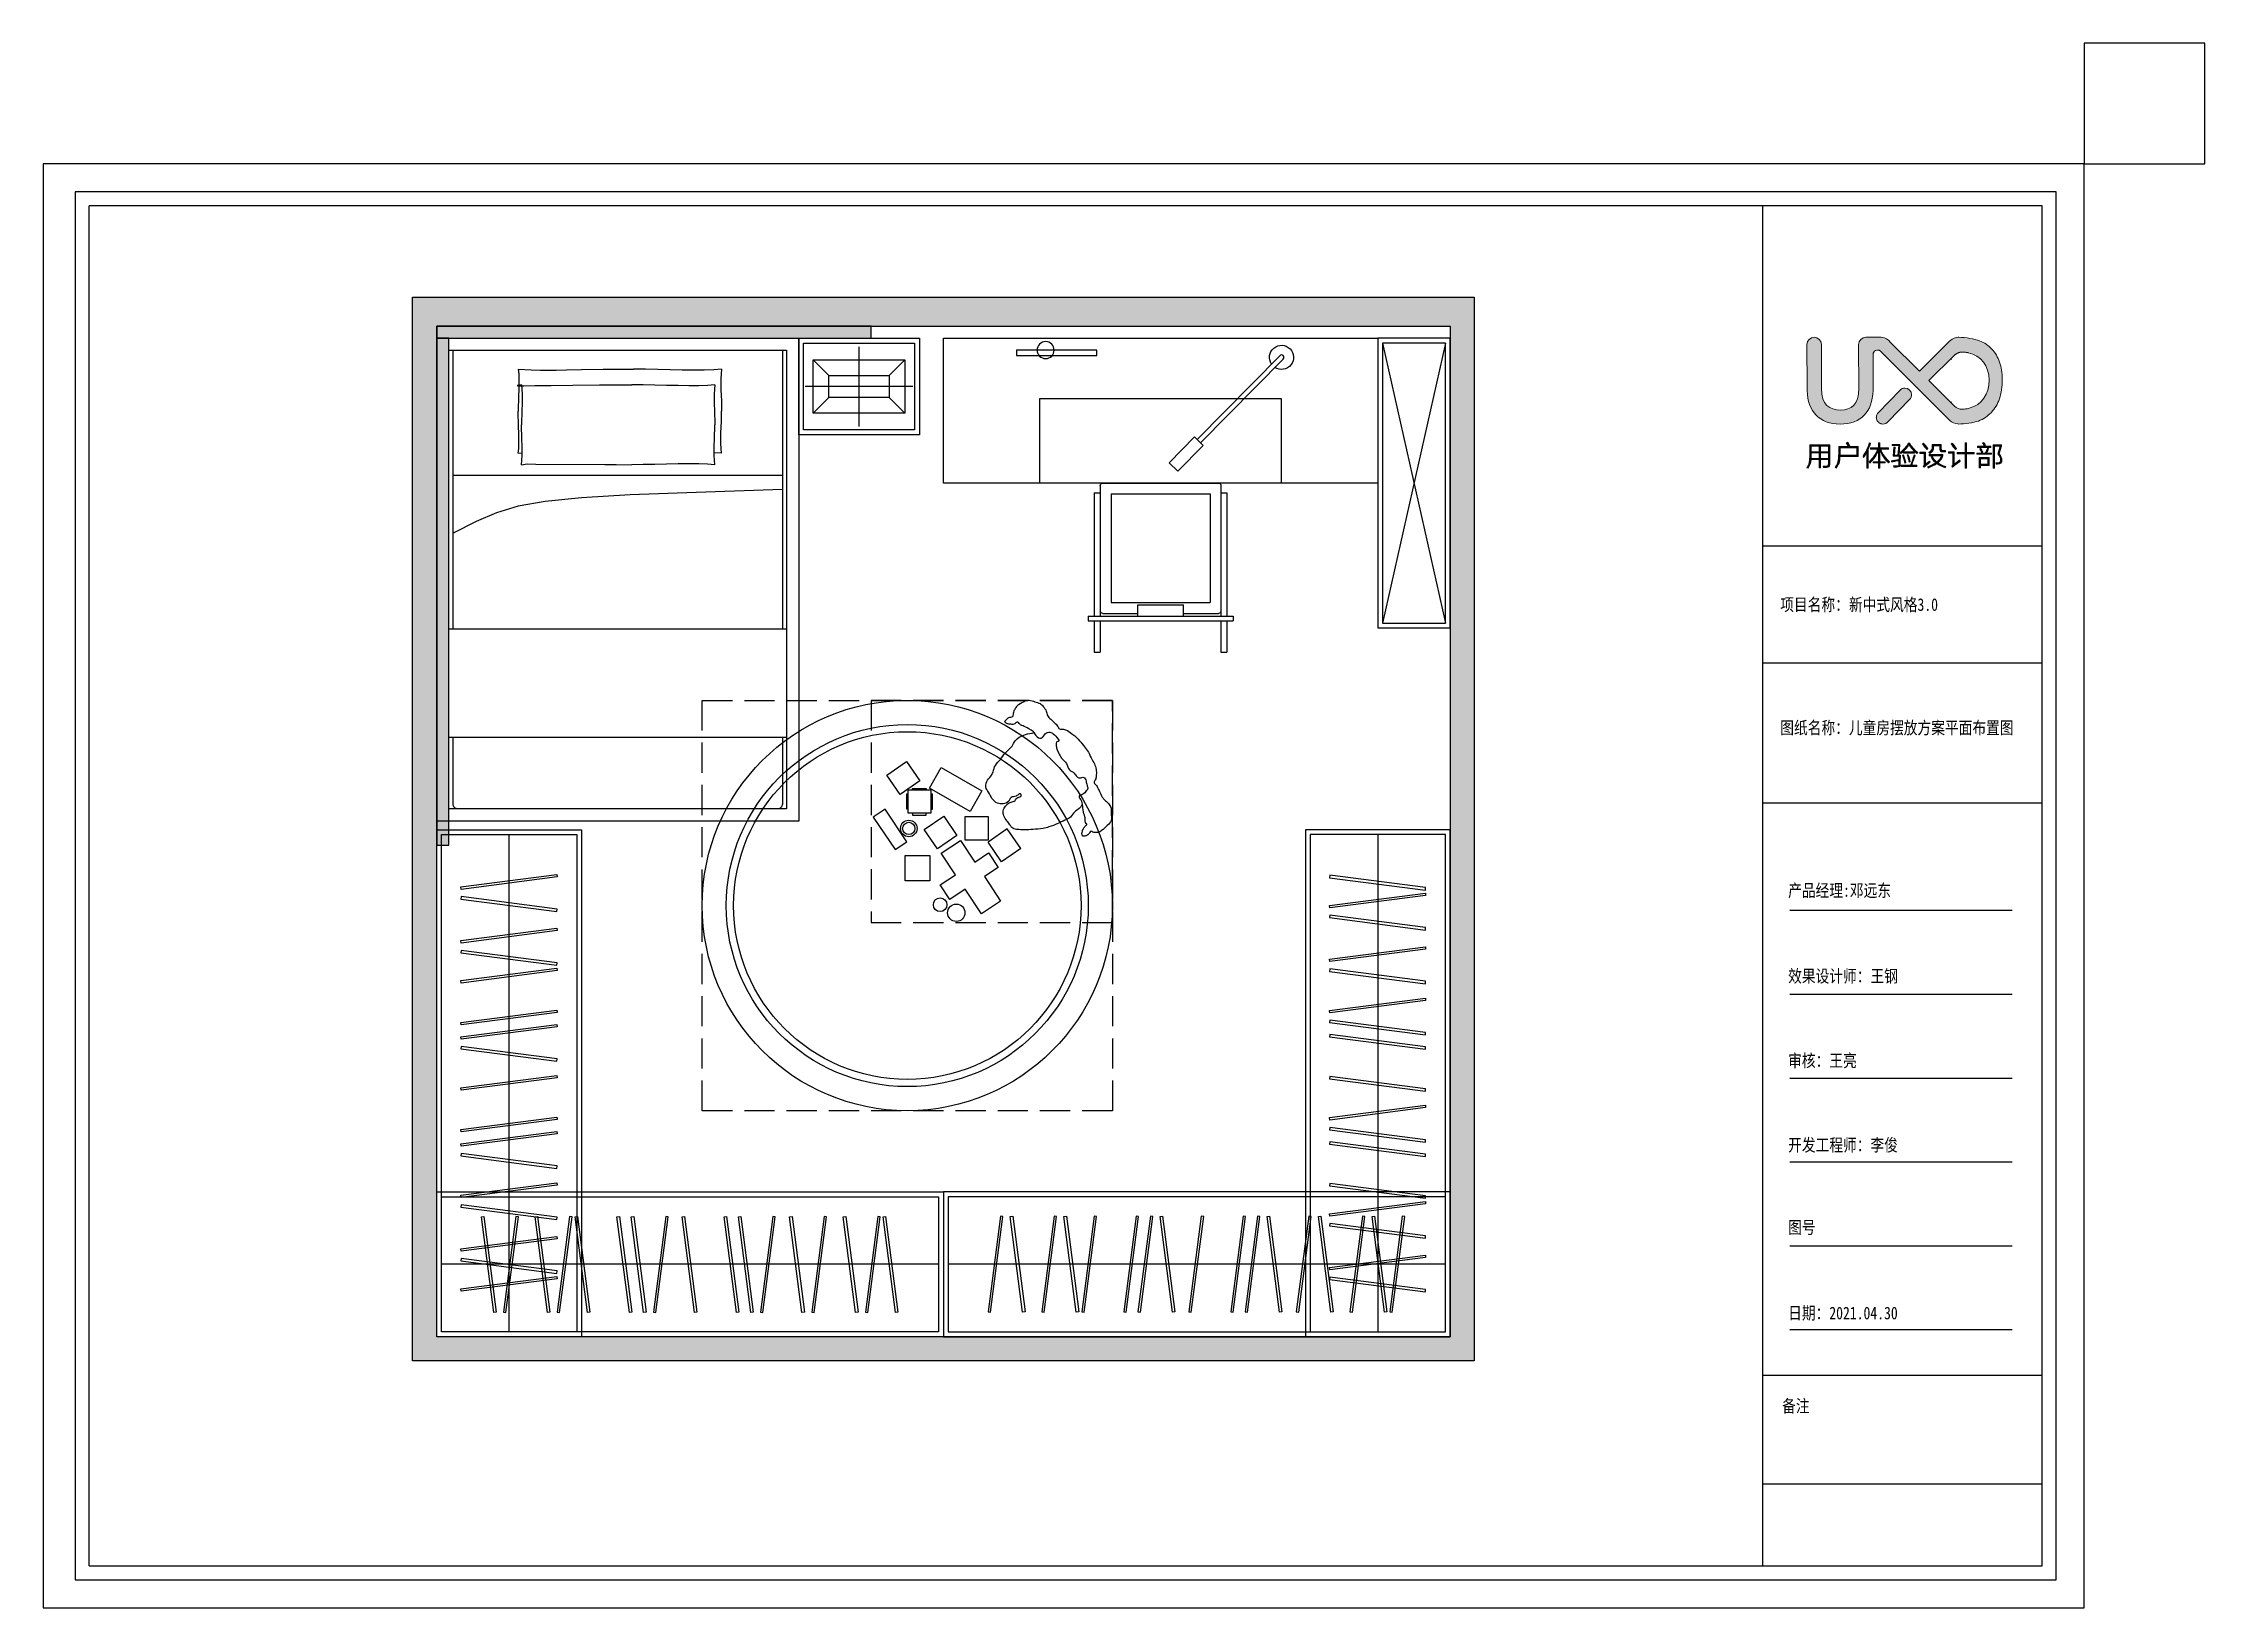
# Model space of a CAD drawing. Extents: x 422240 to 534325, y -8262 to 172635.
# Drawn here: x 452330 to 461288, y 4699 to 11180 of the extents above; entities that cross this region are included whole.
import ezdxf

# ---------------------------------------------------------------- set-up
doc = ezdxf.new("R2010")
doc.units = 0
doc.header["$LTSCALE"] = 1000
doc.header["$MEASUREMENT"] = 0
doc.linetypes.add('DASH', pattern=[0.35, 0.25, -0.1])
for name, color, linetype in [('_U+56FE_U+5C42 1', 7, 'Continuous'), ('PM-家具', 146, 'Continuous'), ('活动家具', 7, 'Continuous')]:
    doc.layers.add(name, color=color, linetype=linetype)
doc.styles.add('WJ', font='', dxfattribs={"width": 0.8, "height": 135})
doc.styles.get('WJ').set_extended_font_data('FangSong_GB2312')

# ---------------------------------------------------------------- blocks, each defined once
blk = doc.blocks.new('block 2')
at = {"layer": '_U+56FE_U+5C42 1'}
h = blk.add_hatch(color=251, dxfattribs=at)
h.dxf.hatch_style = 2
edge = h.paths.add_edge_path()
edge.add_spline(control_points=[(131.71, -136.79), (131.23, -135.36), (130.51, -134.14), (129.57, -133.14), (128.62, -132.13), (127.45, -131.36), (126.05, -130.82), (124.69, -130.3), (122.24, -129.84), (120.24, -129.82), (120.23, -129.82), (120.22, -129.82), (120.21, -129.82), (120.2, -129.82), (120.19, -129.82), (120.19, -129.82), (120.16, -129.82), (120.14, -129.82), (120.11, -129.82), (120.11, -129.82), (120.11, -129.82), (120.11, -129.82), (119.27, -129.85), (118.51, -130.17), (117.92, -130.69), (117.9, -130.71), (117.88, -130.72), (117.87, -130.73), (117.87, -130.73), (117.79, -130.81), (117.79, -130.81), (117.78, -130.82), (117.77, -130.83), (117.76, -130.84), (117.76, -130.84), (109.23, -139.38), (109.23, -139.38), (109.23, -139.38), (100.8, -130.97), (100.8, -130.97), (100.77, -130.93), (100.73, -130.9), (100.69, -130.86), (100.63, -130.79), (100.57, -130.74), (100.51, -130.68), (99.77, -130.03), (98.92, -129.87), (98.41, -129.83), (98.41, -129.83), (98.35, -129.83), (98.35, -129.83), (98.34, -129.83), (98.33, -129.83), (98.32, -129.83), (98.32, -129.83), (98.26, -129.83), (98.26, -129.83), (98.2, -129.83), (98.16, -129.83), (98.16, -129.83), (98.16, -129.83), (98.16, -129.83), (98.16, -129.83), (98.16, -129.83), (94.18, -129.83), (94.18, -129.83), (94.18, -129.83), (94.17, -129.83), (94.17, -129.83), (94.17, -129.83), (94.17, -129.83), (94.16, -129.83), (93.03, -129.83), (92.12, -130.75), (92.12, -131.88), (92.12, -131.88), (92.12, -131.88), (92.12, -131.89), (92.11, -131.95), (92.11, -132.01), (92.11, -132.07), (92.11, -132.07), (92.16, -144.23), (92.16, -144.23), (92.13, -148.72), (90.1, -150.25), (87.03, -150.27), (83.98, -150.21), (81.7, -148.8), (81.7, -144.23), (81.7, -144.23), (81.7, -143.73), (81.7, -143.73), (81.7, -143.73), (81.7, -131.87), (81.7, -131.87), (81.7, -131.85), (81.7, -131.84), (81.7, -131.82), (81.66, -130.72), (80.76, -129.83), (79.65, -129.83), (78.54, -129.83), (77.64, -130.72), (77.61, -131.82), (77.61, -131.84), (77.6, -131.85), (77.6, -131.87), (77.6, -131.87), (77.6, -131.88), (77.6, -131.88), (77.6, -131.88), (77.6, -131.88), (77.6, -131.88), (77.6, -131.88), (77.6, -131.88), (77.6, -131.88), (77.6, -131.88), (77.66, -143.73), (77.66, -143.73), (77.66, -143.73), (77.65, -143.73), (77.65, -143.73), (77.65, -143.73), (77.65, -144.23), (77.65, -144.23), (77.65, -144.36), (77.66, -144.49), (77.66, -144.61), (77.66, -144.61), (77.66, -144.79), (77.66, -144.79), (77.66, -144.79), (77.66, -144.79), (77.66, -144.79), (77.85, -150.67), (81.06, -154.17), (86.92, -154.17), (92.89, -154.17), (95.97, -150.71), (96.19, -144.79), (96.19, -144.79), (96.2, -144.79), (96.2, -144.79), (96.2, -144.79), (96.2, -144.13), (96.2, -144.13), (96.2, -144.13), (96.2, -143.73), (96.2, -143.73), (96.2, -143.73), (96.2, -134.71), (96.2, -134.71), (96.2, -134.71), (96.2, -134.71), (96.2, -134.71), (96.2, -134.7), (96.2, -134.68), (96.2, -134.67), (96.2, -134.18), (96.48, -133.75), (96.89, -133.55), (96.92, -133.53), (96.94, -133.52), (96.96, -133.51), (96.97, -133.51), (96.97, -133.51), (96.97, -133.51), (97.12, -133.44), (97.29, -133.4), (97.48, -133.4), (98.13, -133.4), (98.55, -133.96), (98.55, -133.96), (98.55, -133.96), (117.69, -153.1), (117.69, -153.1), (117.71, -153.11), (117.73, -153.13), (117.75, -153.15), (118.34, -153.74), (119.15, -154.12), (120.04, -154.16), (120.04, -154.16), (120.04, -154.17), (120.04, -154.17), (122.05, -154.2), (124.3, -153.83), (125.75, -153.33), (127.19, -152.82), (128.41, -151.92), (129.4, -150.9), (130.4, -149.88), (131.15, -148.6), (131.67, -147.06), (132.19, -145.51), (132.44, -143.7), (132.44, -141.63), (132.44, -139.83), (132.2, -138.22), (131.71, -136.79)], knot_values=[0, 0, 0, 0, 1, 1, 1, 2, 2, 2, 3, 3, 3, 4, 4, 4, 5, 5, 5, 6, 6, 6, 7, 7, 7, 8, 8, 8, 9, 9, 9, 10, 10, 10, 11, 11, 11, 12, 12, 12, 13, 13, 13, 14, 14, 14, 15, 15, 15, 16, 16, 16, 17, 17, 17, 18, 18, 18, 19, 19, 19, 20, 20, 20, 21, 21, 21, 22, 22, 22, 23, 23, 23, 24, 24, 24, 25, 25, 25, 26, 26, 26, 27, 27, 27, 28, 28, 28, 29, 29, 29, 30, 30, 30, 31, 31, 31, 32, 32, 32, 33, 33, 33, 34, 34, 34, 35, 35, 35, 36, 36, 36, 37, 37, 37, 38, 38, 38, 39, 39, 39, 40, 40, 40, 41, 41, 41, 42, 42, 42, 43, 43, 43, 44, 44, 44, 45, 45, 45, 46, 46, 46, 47, 47, 47, 48, 48, 48, 49, 49, 49, 50, 50, 50, 51, 51, 51, 52, 52, 52, 53, 53, 53, 54, 54, 54, 55, 55, 55, 56, 56, 56, 57, 57, 57, 58, 58, 58, 59, 59, 59, 60, 60, 60, 61, 61, 61, 62, 62, 62, 63, 63, 63, 64, 64, 64, 65, 65, 65, 66, 66, 66, 67, 67, 67, 67], degree=3, periodic=0)
edge = h.paths.add_edge_path()
edge.add_spline(control_points=[(123.21, -149.75), (122.88, -149.83), (122.37, -149.94), (121.72, -150.01), (121.7, -150.01), (121.68, -150.02), (121.66, -150.02), (121.65, -150.02), (121.64, -150.02), (121.62, -150.02), (121.62, -150.02), (121.62, -150.02), (121.62, -150.02), (121.53, -150.03), (121.43, -150.03), (121.33, -150.03), (120.45, -150.03), (119.64, -149.69), (119.03, -149.14), (119.02, -149.14), (119.02, -149.15), (119.02, -149.15), (118.98, -149.12), (118.26, -148.39), (117.99, -148.12), (117.99, -148.12), (117.99, -148.12), (117.99, -148.12), (117.99, -148.12), (111.86, -142), (111.86, -142), (111.86, -142), (118.87, -134.99), (118.87, -134.99), (118.87, -134.99), (118.87, -134.99), (118.87, -134.99), (118.93, -134.94), (118.99, -134.89), (119.05, -134.83), (119.11, -134.78), (119.17, -134.73), (119.23, -134.68), (119.25, -134.66), (119.27, -134.65), (119.3, -134.63), (119.36, -134.59), (119.42, -134.54), (119.48, -134.5), (119.51, -134.49), (119.54, -134.47), (119.57, -134.45), (119.63, -134.41), (119.69, -134.38), (119.76, -134.35), (119.79, -134.33), (119.82, -134.31), (119.86, -134.3), (119.92, -134.27), (119.98, -134.24), (120.04, -134.21), (120.08, -134.2), (120.13, -134.18), (120.17, -134.17), (120.23, -134.14), (120.28, -134.12), (120.34, -134.11), (120.4, -134.09), (120.45, -134.08), (120.5, -134.06), (120.55, -134.05), (120.61, -134.04), (120.66, -134.03), (120.73, -134.01), (120.8, -134), (120.86, -133.99), (120.91, -133.99), (120.95, -133.98), (120.99, -133.98), (121.1, -133.96), (121.22, -133.96), (121.33, -133.96), (121.39, -133.96), (121.45, -133.96), (121.5, -133.96), (121.63, -133.97), (121.76, -133.99), (121.89, -134), (121.92, -134.01), (121.94, -134.01), (121.97, -134.01), (122.04, -134.02), (122.11, -134.03), (122.18, -134.04), (122.31, -134.06), (122.43, -134.08), (122.54, -134.1), (122.57, -134.1), (122.61, -134.11), (122.64, -134.12), (122.72, -134.13), (122.79, -134.14), (122.85, -134.16), (126.62, -134.96), (128.75, -137.77), (128.75, -141.87), (128.75, -145.82), (126.74, -148.77), (123.21, -149.75)], knot_values=[0, 0, 0, 0, 1, 1, 1, 2, 2, 2, 3, 3, 3, 4, 4, 4, 5, 5, 5, 6, 6, 6, 7, 7, 7, 8, 8, 8, 9, 9, 9, 10, 10, 10, 11, 11, 11, 12, 12, 12, 13, 13, 13, 14, 14, 14, 15, 15, 15, 16, 16, 16, 17, 17, 17, 18, 18, 18, 19, 19, 19, 20, 20, 20, 21, 21, 21, 22, 22, 22, 23, 23, 23, 24, 24, 24, 25, 25, 25, 26, 26, 26, 27, 27, 27, 28, 28, 28, 29, 29, 29, 30, 30, 30, 31, 31, 31, 32, 32, 32, 33, 33, 33, 34, 34, 34, 35, 35, 35, 36, 36, 36, 36], degree=3, periodic=0)
h = blk.add_hatch(color=251, dxfattribs=at)
h.dxf.hatch_style = 2
edge = h.paths.add_edge_path()
edge.add_spline(control_points=[(118.18, -136.02), (118.19, -136.01), (118.19, -136), (118.2, -135.99), (118.2, -135.99), (118.17, -136.01), (118.17, -136.01), (118.18, -136.01), (118.18, -136.02), (118.18, -136.02)], knot_values=[0, 0, 0, 0, 1, 1, 1, 2, 2, 2, 3, 3, 3, 3], degree=3, periodic=0)
h = blk.add_hatch(color=251, dxfattribs=at)
h.dxf.hatch_style = 2
edge = h.paths.add_edge_path()
edge.add_spline(control_points=[(118.17, -147.98), (118.17, -147.98), (118.2, -148.01), (118.2, -148.01), (118.19, -148), (118.19, -147.99), (118.18, -147.97), (118.18, -147.98), (118.18, -147.98), (118.17, -147.98)], knot_values=[0, 0, 0, 0, 1, 1, 1, 2, 2, 2, 3, 3, 3, 3], degree=3, periodic=0)
at = {"layer": '_U+56FE_U+5C42 1', "lineweight": 0}
for points, knots in [([(131.71, -136.79), (131.23, -135.36), (130.51, -134.14), (129.57, -133.14), (128.62, -132.13), (127.45, -131.36), (126.05, -130.82), (124.69, -130.3), (122.24, -129.84), (120.24, -129.82), (120.23, -129.82), (120.22, -129.82), (120.21, -129.82), (120.2, -129.82), (120.19, -129.82), (120.19, -129.82), (120.16, -129.82), (120.14, -129.82), (120.11, -129.82), (120.11, -129.82), (120.11, -129.82), (120.11, -129.82), (119.27, -129.85), (118.51, -130.17), (117.92, -130.69), (117.9, -130.71), (117.88, -130.72), (117.87, -130.73), (117.87, -130.73), (117.79, -130.81), (117.79, -130.81), (117.78, -130.82), (117.77, -130.83), (117.76, -130.84), (117.76, -130.84), (109.23, -139.38), (109.23, -139.38), (109.23, -139.38), (100.8, -130.97), (100.8, -130.97), (100.77, -130.93), (100.73, -130.9), (100.69, -130.86), (100.63, -130.79), (100.57, -130.74), (100.51, -130.68), (99.77, -130.03), (98.92, -129.87), (98.41, -129.83), (98.41, -129.83), (98.35, -129.83), (98.35, -129.83), (98.34, -129.83), (98.33, -129.83), (98.32, -129.83), (98.32, -129.83), (98.26, -129.83), (98.26, -129.83), (98.2, -129.83), (98.16, -129.83), (98.16, -129.83), (98.16, -129.83), (98.16, -129.83), (98.16, -129.83), (98.16, -129.83), (94.18, -129.83), (94.18, -129.83), (94.18, -129.83), (94.17, -129.83), (94.17, -129.83), (94.17, -129.83), (94.17, -129.83), (94.16, -129.83), (93.03, -129.83), (92.12, -130.75), (92.12, -131.88), (92.12, -131.88), (92.12, -131.88), (92.12, -131.89), (92.11, -131.95), (92.11, -132.01), (92.11, -132.07), (92.11, -132.07), (92.16, -144.23), (92.16, -144.23), (92.13, -148.72), (90.1, -150.25), (87.03, -150.27), (83.98, -150.21), (81.7, -148.8), (81.7, -144.23), (81.7, -144.23), (81.7, -143.73), (81.7, -143.73), (81.7, -143.73), (81.7, -131.87), (81.7, -131.87), (81.7, -131.85), (81.7, -131.84), (81.7, -131.82), (81.66, -130.72), (80.76, -129.83), (79.65, -129.83), (78.54, -129.83), (77.64, -130.72), (77.61, -131.82), (77.61, -131.84), (77.6, -131.85), (77.6, -131.87), (77.6, -131.87), (77.6, -131.88), (77.6, -131.88), (77.6, -131.88), (77.6, -131.88), (77.6, -131.88), (77.6, -131.88), (77.6, -131.88), (77.6, -131.88), (77.6, -131.88), (77.66, -143.73), (77.66, -143.73), (77.66, -143.73), (77.65, -143.73), (77.65, -143.73), (77.65, -143.73), (77.65, -144.23), (77.65, -144.23), (77.65, -144.36), (77.66, -144.49), (77.66, -144.61), (77.66, -144.61), (77.66, -144.79), (77.66, -144.79), (77.66, -144.79), (77.66, -144.79), (77.66, -144.79), (77.85, -150.67), (81.06, -154.17), (86.92, -154.17), (92.89, -154.17), (95.97, -150.71), (96.19, -144.79), (96.19, -144.79), (96.2, -144.79), (96.2, -144.79), (96.2, -144.79), (96.2, -144.13), (96.2, -144.13), (96.2, -144.13), (96.2, -143.73), (96.2, -143.73), (96.2, -143.73), (96.2, -134.71), (96.2, -134.71), (96.2, -134.71), (96.2, -134.71), (96.2, -134.71), (96.2, -134.7), (96.2, -134.68), (96.2, -134.67), (96.2, -134.18), (96.48, -133.75), (96.89, -133.55), (96.92, -133.53), (96.94, -133.52), (96.96, -133.51), (96.97, -133.51), (96.97, -133.51), (96.97, -133.51), (97.12, -133.44), (97.29, -133.4), (97.48, -133.4), (98.13, -133.4), (98.55, -133.96), (98.55, -133.96), (98.55, -133.96), (117.69, -153.1), (117.69, -153.1), (117.71, -153.11), (117.73, -153.13), (117.75, -153.15), (118.34, -153.74), (119.15, -154.12), (120.04, -154.16), (120.04, -154.16), (120.04, -154.17), (120.04, -154.17), (122.05, -154.2), (124.3, -153.83), (125.75, -153.33), (127.19, -152.82), (128.41, -151.92), (129.4, -150.9), (130.4, -149.88), (131.15, -148.6), (131.67, -147.06), (132.19, -145.51), (132.44, -143.7), (132.44, -141.63), (132.44, -139.83), (132.2, -138.22), (131.71, -136.79)], [0, 0, 0, 0, 1, 1, 1, 2, 2, 2, 3, 3, 3, 4, 4, 4, 5, 5, 5, 6, 6, 6, 7, 7, 7, 8, 8, 8, 9, 9, 9, 10, 10, 10, 11, 11, 11, 12, 12, 12, 13, 13, 13, 14, 14, 14, 15, 15, 15, 16, 16, 16, 17, 17, 17, 18, 18, 18, 19, 19, 19, 20, 20, 20, 21, 21, 21, 22, 22, 22, 23, 23, 23, 24, 24, 24, 25, 25, 25, 26, 26, 26, 27, 27, 27, 28, 28, 28, 29, 29, 29, 30, 30, 30, 31, 31, 31, 32, 32, 32, 33, 33, 33, 34, 34, 34, 35, 35, 35, 36, 36, 36, 37, 37, 37, 38, 38, 38, 39, 39, 39, 40, 40, 40, 41, 41, 41, 42, 42, 42, 43, 43, 43, 44, 44, 44, 45, 45, 45, 46, 46, 46, 47, 47, 47, 48, 48, 48, 49, 49, 49, 50, 50, 50, 51, 51, 51, 52, 52, 52, 53, 53, 53, 54, 54, 54, 55, 55, 55, 56, 56, 56, 57, 57, 57, 58, 58, 58, 59, 59, 59, 60, 60, 60, 61, 61, 61, 62, 62, 62, 63, 63, 63, 64, 64, 64, 65, 65, 65, 66, 66, 66, 67, 67, 67, 67]), ([(123.21, -149.75), (122.88, -149.83), (122.37, -149.94), (121.72, -150.01), (121.7, -150.01), (121.68, -150.02), (121.66, -150.02), (121.65, -150.02), (121.64, -150.02), (121.62, -150.02), (121.62, -150.02), (121.62, -150.02), (121.62, -150.02), (121.53, -150.03), (121.43, -150.03), (121.33, -150.03), (120.45, -150.03), (119.64, -149.69), (119.03, -149.14), (119.02, -149.14), (119.02, -149.15), (119.02, -149.15), (118.98, -149.12), (118.26, -148.39), (117.99, -148.12), (117.99, -148.12), (117.99, -148.12), (117.99, -148.12), (117.99, -148.12), (111.86, -142), (111.86, -142), (111.86, -142), (118.87, -134.99), (118.87, -134.99), (118.87, -134.99), (118.87, -134.99), (118.87, -134.99), (118.93, -134.94), (118.99, -134.89), (119.05, -134.83), (119.11, -134.78), (119.17, -134.73), (119.23, -134.68), (119.25, -134.66), (119.27, -134.65), (119.3, -134.63), (119.36, -134.59), (119.42, -134.54), (119.48, -134.5), (119.51, -134.49), (119.54, -134.47), (119.57, -134.45), (119.63, -134.41), (119.69, -134.38), (119.76, -134.35), (119.79, -134.33), (119.82, -134.31), (119.86, -134.3), (119.92, -134.27), (119.98, -134.24), (120.04, -134.21), (120.08, -134.2), (120.13, -134.18), (120.17, -134.17), (120.23, -134.14), (120.28, -134.12), (120.34, -134.11), (120.4, -134.09), (120.45, -134.08), (120.5, -134.06), (120.55, -134.05), (120.61, -134.04), (120.66, -134.03), (120.73, -134.01), (120.8, -134), (120.86, -133.99), (120.91, -133.99), (120.95, -133.98), (120.99, -133.98), (121.1, -133.96), (121.22, -133.96), (121.33, -133.96), (121.39, -133.96), (121.45, -133.96), (121.5, -133.96), (121.63, -133.97), (121.76, -133.99), (121.89, -134), (121.92, -134.01), (121.94, -134.01), (121.97, -134.01), (122.04, -134.02), (122.11, -134.03), (122.18, -134.04), (122.31, -134.06), (122.43, -134.08), (122.54, -134.1), (122.57, -134.1), (122.61, -134.11), (122.64, -134.12), (122.72, -134.13), (122.79, -134.14), (122.85, -134.16), (126.62, -134.96), (128.75, -137.77), (128.75, -141.87), (128.75, -145.82), (126.74, -148.77), (123.21, -149.75)], [0, 0, 0, 0, 1, 1, 1, 2, 2, 2, 3, 3, 3, 4, 4, 4, 5, 5, 5, 6, 6, 6, 7, 7, 7, 8, 8, 8, 9, 9, 9, 10, 10, 10, 11, 11, 11, 12, 12, 12, 13, 13, 13, 14, 14, 14, 15, 15, 15, 16, 16, 16, 17, 17, 17, 18, 18, 18, 19, 19, 19, 20, 20, 20, 21, 21, 21, 22, 22, 22, 23, 23, 23, 24, 24, 24, 25, 25, 25, 26, 26, 26, 27, 27, 27, 28, 28, 28, 29, 29, 29, 30, 30, 30, 31, 31, 31, 32, 32, 32, 33, 33, 33, 34, 34, 34, 35, 35, 35, 36, 36, 36, 36]), ([(118.18, -136.02), (118.19, -136.01), (118.19, -136), (118.2, -135.99), (118.2, -135.99), (118.17, -136.01), (118.17, -136.01), (118.18, -136.01), (118.18, -136.02), (118.18, -136.02)], [0, 0, 0, 0, 1, 1, 1, 2, 2, 2, 3, 3, 3, 3]), ([(118.17, -147.98), (118.17, -147.98), (118.2, -148.01), (118.2, -148.01), (118.19, -148), (118.19, -147.99), (118.18, -147.97), (118.18, -147.98), (118.18, -147.98), (118.17, -147.98)], [0, 0, 0, 0, 1, 1, 1, 2, 2, 2, 3, 3, 3, 3])]:
    blk.add_open_spline(points, degree=3, knots=knots, dxfattribs=at)
blk = doc.blocks.new('block 3')
at = {"layer": '_U+56FE_U+5C42 1'}
h = blk.add_hatch(color=251, dxfattribs=at)
h.dxf.hatch_style = 2
edge = h.paths.add_edge_path()
edge.add_spline(control_points=[(83, -165.97), (83.54, -165.97), (83.64, -165.85), (83.64, -165.39), (83.64, -165.39), (83.64, -164.17), (83.64, -164.17), (83.64, -164.17), (81.39, -164.17), (81.39, -164.17), (81.39, -164.17), (81.39, -166.43), (81.39, -166.43), (81.39, -166.43), (81.02, -166.43), (81.02, -166.43), (81.02, -166.43), (81.02, -164.17), (81.02, -164.17), (81.02, -164.17), (78.75, -164.17), (78.75, -164.17), (78.69, -165.15), (78.46, -165.75), (77.94, -166.61), (77.94, -166.61), (77.58, -166.43), (77.58, -166.43), (78.29, -165.35), (78.4, -164.82), (78.4, -163.1), (78.4, -163.1), (78.4, -159.99), (78.4, -159.99), (78.4, -159.99), (84.02, -159.99), (84.02, -159.99), (84.02, -159.99), (84.02, -165.51), (84.02, -165.51), (84.02, -166.15), (83.82, -166.34), (83.12, -166.34), (83.12, -166.34), (82.23, -166.34), (82.23, -166.34), (82.23, -166.34), (82.17, -165.97), (82.17, -165.97), (82.17, -165.97), (83, -165.97), (83, -165.97)], knot_values=[0, 0, 0, 0, 1, 1, 1, 2, 2, 2, 3, 3, 3, 4, 4, 4, 5, 5, 5, 6, 6, 6, 7, 7, 7, 8, 8, 8, 9, 9, 9, 10, 10, 10, 11, 11, 11, 12, 12, 12, 13, 13, 13, 14, 14, 14, 15, 15, 15, 16, 16, 16, 17, 17, 17, 17], degree=3, periodic=0)
edge = h.paths.add_edge_path()
edge.add_spline(control_points=[(78.78, -163.81), (78.78, -163.81), (81.02, -163.81), (81.02, -163.81), (81.02, -163.81), (81.02, -162.3), (81.02, -162.3), (81.02, -162.3), (78.78, -162.3), (78.78, -162.3), (78.78, -162.3), (78.78, -163.23), (78.78, -163.23), (78.78, -163.43), (78.78, -163.63), (78.78, -163.81)], knot_values=[0, 0, 0, 0, 1, 1, 1, 2, 2, 2, 3, 3, 3, 4, 4, 4, 5, 5, 5, 5], degree=3, periodic=0)
h.paths.add_polyline_path([(78.78, -161.94), (81.02, -161.94), (81.02, -160.36), (78.78, -160.36)])
h.paths.add_polyline_path([(81.39, -160.36), (81.39, -161.94), (83.64, -161.94), (83.64, -160.36)])
h.paths.add_polyline_path([(81.39, -163.81), (83.64, -163.81), (83.64, -162.3), (81.39, -162.3)])
h = blk.add_hatch(color=251, dxfattribs=at)
h.dxf.hatch_style = 2
edge = h.paths.add_edge_path()
edge.add_spline(control_points=[(89.72, -160.53), (89.72, -160.53), (92, -160.53), (92, -160.53), (92, -160.53), (92, -163.29), (92, -163.29), (92, -163.29), (86.89, -163.29), (86.89, -163.29), (86.83, -164.83), (86.58, -165.54), (85.88, -166.56), (85.88, -166.56), (85.51, -166.36), (85.51, -166.36), (86.33, -165.24), (86.52, -164.54), (86.52, -162.49), (86.52, -162.49), (86.52, -160.53), (86.52, -160.53), (86.52, -160.53), (89.26, -160.53), (89.26, -160.53), (89.26, -160.53), (88.66, -159.41), (88.66, -159.41), (88.66, -159.41), (89.06, -159.28), (89.06, -159.28), (89.06, -159.28), (89.72, -160.53), (89.72, -160.53)], knot_values=[0, 0, 0, 0, 1, 1, 1, 2, 2, 2, 3, 3, 3, 4, 4, 4, 5, 5, 5, 6, 6, 6, 7, 7, 7, 8, 8, 8, 9, 9, 9, 10, 10, 10, 11, 11, 11, 11], degree=3, periodic=0)
edge = h.paths.add_edge_path()
edge.add_spline(control_points=[(86.9, -162.92), (86.9, -162.92), (91.62, -162.92), (91.62, -162.92), (91.62, -162.92), (91.62, -160.88), (91.62, -160.88), (91.62, -160.88), (86.9, -160.88), (86.9, -160.88), (86.9, -160.88), (86.9, -162.41), (86.9, -162.41), (86.9, -162.6), (86.9, -162.76), (86.9, -162.92)], knot_values=[0, 0, 0, 0, 1, 1, 1, 2, 2, 2, 3, 3, 3, 4, 4, 4, 5, 5, 5, 5], degree=3, periodic=0)
h = blk.add_hatch(color=251, dxfattribs=at)
h.dxf.hatch_style = 2
edge = h.paths.add_edge_path()
edge.add_spline(control_points=[(94.47, -162.05), (94.18, -162.6), (93.86, -163.11), (93.52, -163.54), (93.52, -163.54), (93.36, -163.13), (93.36, -163.13), (94.04, -162.23), (94.71, -160.85), (95.12, -159.48), (95.12, -159.48), (95.49, -159.54), (95.49, -159.54), (95.31, -160.15), (95.1, -160.75), (94.84, -161.31), (94.84, -161.31), (94.84, -166.53), (94.84, -166.53), (94.84, -166.53), (94.47, -166.53), (94.47, -166.53), (94.47, -166.53), (94.47, -162.05), (94.47, -162.05)], knot_values=[0, 0, 0, 0, 1, 1, 1, 2, 2, 2, 3, 3, 3, 4, 4, 4, 5, 5, 5, 6, 6, 6, 7, 7, 7, 8, 8, 8, 8], degree=3, periodic=0)
edge = h.paths.add_edge_path()
edge.add_spline(control_points=[(97.71, -165.11), (97.71, -165.11), (96.23, -165.11), (96.23, -165.11), (96.23, -165.11), (96.23, -164.76), (96.23, -164.76), (96.23, -164.76), (97.71, -164.76), (97.71, -164.76), (97.71, -164.76), (97.71, -161.48), (97.71, -161.48), (97.2, -162.84), (96.44, -163.98), (95.27, -165.12), (95.27, -165.12), (95.05, -164.79), (95.05, -164.79), (96.19, -163.73), (96.94, -162.61), (97.47, -161.25), (97.47, -161.25), (95.46, -161.25), (95.46, -161.25), (95.46, -161.25), (95.46, -160.88), (95.46, -160.88), (95.46, -160.88), (97.71, -160.88), (97.71, -160.88), (97.71, -160.88), (97.71, -159.41), (97.71, -159.41), (97.71, -159.41), (98.08, -159.41), (98.08, -159.41), (98.08, -159.41), (98.08, -160.88), (98.08, -160.88), (98.08, -160.88), (100.51, -160.88), (100.51, -160.88), (100.51, -160.88), (100.51, -161.25), (100.51, -161.25), (100.51, -161.25), (98.33, -161.25), (98.33, -161.25), (98.85, -162.61), (99.71, -163.83), (100.79, -164.77), (100.79, -164.77), (100.51, -165.11), (100.51, -165.11), (99.43, -164.11), (98.57, -162.78), (98.08, -161.41), (98.08, -161.41), (98.08, -164.76), (98.08, -164.76), (98.08, -164.76), (99.54, -164.76), (99.54, -164.76), (99.54, -164.76), (99.54, -165.11), (99.54, -165.11), (99.54, -165.11), (98.08, -165.11), (98.08, -165.11), (98.08, -165.11), (98.08, -166.58), (98.08, -166.58), (98.08, -166.58), (97.71, -166.58), (97.71, -166.58), (97.71, -166.58), (97.71, -165.11), (97.71, -165.11)], knot_values=[0, 0, 0, 0, 1, 1, 1, 2, 2, 2, 3, 3, 3, 4, 4, 4, 5, 5, 5, 6, 6, 6, 7, 7, 7, 8, 8, 8, 9, 9, 9, 10, 10, 10, 11, 11, 11, 12, 12, 12, 13, 13, 13, 14, 14, 14, 15, 15, 15, 16, 16, 16, 17, 17, 17, 18, 18, 18, 19, 19, 19, 20, 20, 20, 21, 21, 21, 22, 22, 22, 23, 23, 23, 24, 24, 24, 25, 25, 25, 26, 26, 26, 26], degree=3, periodic=0)
h = blk.add_hatch(color=251, dxfattribs=at)
h.dxf.hatch_style = 2
edge = h.paths.add_edge_path()
edge.add_spline(control_points=[(101.34, -164.82), (101.34, -164.82), (101.32, -164.49), (101.32, -164.49), (101.56, -164.45), (103.02, -164.21), (103.22, -164.17), (103.22, -164.17), (103.23, -164.49), (103.23, -164.49), (103.06, -164.52), (101.57, -164.78), (101.34, -164.82)], knot_values=[0, 0, 0, 0, 1, 1, 1, 2, 2, 2, 3, 3, 3, 4, 4, 4, 4], degree=3, periodic=0)
edge = h.paths.add_edge_path()
edge.add_spline(control_points=[(102.68, -165.94), (103.28, -165.94), (103.43, -165.82), (103.44, -165.31), (103.44, -165.31), (103.53, -163.22), (103.53, -163.22), (103.53, -163.22), (101.85, -163.22), (101.85, -163.22), (101.85, -163.22), (102.03, -160.68), (102.03, -160.68), (102.03, -160.68), (102.35, -160.68), (102.35, -160.68), (102.35, -160.68), (102.19, -162.91), (102.19, -162.91), (102.19, -162.91), (103.18, -162.91), (103.18, -162.91), (103.18, -162.91), (103.37, -160.25), (103.37, -160.25), (103.37, -160.25), (101.5, -160.25), (101.5, -160.25), (101.5, -160.25), (101.5, -159.92), (101.5, -159.92), (101.5, -159.92), (103.7, -159.92), (103.7, -159.92), (103.7, -159.92), (103.51, -162.91), (103.51, -162.91), (103.51, -162.91), (103.86, -162.91), (103.86, -162.91), (103.84, -163.5), (103.8, -164.65), (103.76, -165.42), (103.73, -166.08), (103.52, -166.24), (102.77, -166.24), (102.77, -166.24), (102.01, -166.24), (102.01, -166.24), (102.01, -166.24), (101.96, -165.94), (101.96, -165.94), (101.96, -165.94), (102.68, -165.94), (102.68, -165.94)], knot_values=[0, 0, 0, 0, 1, 1, 1, 2, 2, 2, 3, 3, 3, 4, 4, 4, 5, 5, 5, 6, 6, 6, 7, 7, 7, 8, 8, 8, 9, 9, 9, 10, 10, 10, 11, 11, 11, 12, 12, 12, 13, 13, 13, 14, 14, 14, 15, 15, 15, 16, 16, 16, 17, 17, 17, 18, 18, 18, 18], degree=3, periodic=0)
edge = h.paths.add_edge_path()
edge.add_spline(control_points=[(106.27, -159.92), (105.72, -160.86), (105.01, -161.69), (104.02, -162.43), (104.02, -162.43), (103.8, -162.15), (103.8, -162.15), (104.82, -161.39), (105.56, -160.52), (106.05, -159.54), (106.05, -159.54), (106.49, -159.54), (106.49, -159.54), (106.98, -160.56), (107.73, -161.42), (108.73, -162.15), (108.73, -162.15), (108.51, -162.43), (108.51, -162.43), (107.53, -161.7), (106.82, -160.87), (106.27, -159.92)], knot_values=[0, 0, 0, 0, 1, 1, 1, 2, 2, 2, 3, 3, 3, 4, 4, 4, 5, 5, 5, 6, 6, 6, 7, 7, 7, 7], degree=3, periodic=0)
edge = h.paths.add_edge_path()
edge.add_spline(control_points=[(107.05, -165.73), (107.05, -165.73), (108.51, -165.73), (108.51, -165.73), (108.51, -165.73), (108.51, -166.09), (108.51, -166.09), (108.51, -166.09), (104.02, -166.09), (104.02, -166.09), (104.02, -166.09), (104.02, -165.73), (104.02, -165.73), (104.02, -165.73), (106.71, -165.73), (106.71, -165.73), (107.02, -164.91), (107.43, -163.69), (107.68, -162.86), (107.68, -162.86), (107.99, -162.96), (107.99, -162.96), (107.74, -163.72), (107.34, -164.95), (107.05, -165.73)], knot_values=[0, 0, 0, 0, 1, 1, 1, 2, 2, 2, 3, 3, 3, 4, 4, 4, 5, 5, 5, 6, 6, 6, 7, 7, 7, 8, 8, 8, 8], degree=3, periodic=0)
edge = h.paths.add_edge_path()
edge.add_spline(control_points=[(104.48, -162.95), (104.48, -162.95), (104.77, -162.86), (104.77, -162.86), (104.94, -163.41), (105.26, -164.5), (105.4, -165.08), (105.4, -165.08), (105.1, -165.17), (105.1, -165.17), (104.95, -164.58), (104.64, -163.49), (104.48, -162.95)], knot_values=[0, 0, 0, 0, 1, 1, 1, 2, 2, 2, 3, 3, 3, 4, 4, 4, 4], degree=3, periodic=0)
h.paths.add_polyline_path([(104.77, -162.37), (104.77, -162.02), (107.77, -162.02), (107.77, -162.37)])
edge = h.paths.add_edge_path()
edge.add_spline(control_points=[(105.77, -162.86), (105.77, -162.86), (106.08, -162.78), (106.08, -162.78), (106.24, -163.27), (106.51, -164.28), (106.63, -164.82), (106.63, -164.82), (106.33, -164.9), (106.33, -164.9), (106.2, -164.36), (105.94, -163.37), (105.77, -162.86)], knot_values=[0, 0, 0, 0, 1, 1, 1, 2, 2, 2, 3, 3, 3, 4, 4, 4, 4], degree=3, periodic=0)
h = blk.add_hatch(color=251, dxfattribs=at)
h.dxf.hatch_style = 2
edge = h.paths.add_edge_path()
edge.add_spline(control_points=[(110.49, -166.28), (110.49, -166.28), (110.24, -166), (110.24, -166), (110.54, -165.85), (110.54, -165.7), (110.54, -165.54), (110.54, -165.54), (110.54, -162.45), (110.54, -162.45), (110.54, -162.45), (109.34, -162.45), (109.34, -162.45), (109.34, -162.45), (109.34, -162.09), (109.34, -162.09), (109.34, -162.09), (110.92, -162.09), (110.92, -162.09), (110.92, -162.09), (110.92, -165.47), (110.92, -165.47), (110.92, -165.47), (112.07, -164.56), (112.07, -164.56), (112.07, -164.56), (112.23, -164.9), (112.23, -164.9), (112.05, -165.03), (111.18, -165.72), (110.49, -166.28)], knot_values=[0, 0, 0, 0, 1, 1, 1, 2, 2, 2, 3, 3, 3, 4, 4, 4, 5, 5, 5, 6, 6, 6, 7, 7, 7, 8, 8, 8, 9, 9, 9, 10, 10, 10, 10], degree=3, periodic=0)
edge = h.paths.add_edge_path()
edge.add_spline(control_points=[(110.04, -159.82), (110.04, -159.82), (110.34, -159.58), (110.34, -159.58), (110.65, -159.93), (111.26, -160.64), (111.57, -161.03), (111.57, -161.03), (111.24, -161.29), (111.24, -161.29), (110.95, -160.91), (110.35, -160.18), (110.04, -159.82)], knot_values=[0, 0, 0, 0, 1, 1, 1, 2, 2, 2, 3, 3, 3, 4, 4, 4, 4], degree=3, periodic=0)
edge = h.paths.add_edge_path()
edge.add_spline(control_points=[(115.81, -162.73), (115.81, -162.73), (115.81, -163.07), (115.81, -163.07), (115.53, -163.84), (115.07, -164.5), (114.38, -165.07), (114.95, -165.47), (115.68, -165.81), (116.59, -166.12), (116.59, -166.12), (116.43, -166.49), (116.43, -166.49), (115.48, -166.14), (114.71, -165.75), (114.08, -165.3), (113.45, -165.75), (112.65, -166.15), (111.65, -166.52), (111.65, -166.52), (111.44, -166.17), (111.44, -166.17), (112.4, -165.84), (113.17, -165.47), (113.77, -165.06), (113.14, -164.53), (112.69, -163.93), (112.38, -163.22), (112.38, -163.22), (112.63, -163.07), (112.63, -163.07), (112.63, -163.07), (111.93, -163.07), (111.93, -163.07), (111.93, -163.07), (111.93, -162.73), (111.93, -162.73), (111.93, -162.73), (115.81, -162.73), (115.81, -162.73)], knot_values=[0, 0, 0, 0, 1, 1, 1, 2, 2, 2, 3, 3, 3, 4, 4, 4, 5, 5, 5, 6, 6, 6, 7, 7, 7, 8, 8, 8, 9, 9, 9, 10, 10, 10, 11, 11, 11, 12, 12, 12, 13, 13, 13, 13], degree=3, periodic=0)
edge = h.paths.add_edge_path()
edge.add_spline(control_points=[(115.68, -161.98), (115.16, -162), (114.97, -161.86), (114.97, -161.37), (114.97, -161.37), (114.97, -160.29), (114.97, -160.29), (114.97, -160.29), (113.18, -160.29), (113.18, -160.29), (113.18, -160.29), (113.18, -160.83), (113.18, -160.83), (113.18, -161.4), (112.88, -161.95), (112.09, -162.45), (112.09, -162.45), (111.83, -162.18), (111.83, -162.18), (112.59, -161.69), (112.82, -161.27), (112.82, -160.67), (112.82, -160.67), (112.82, -159.95), (112.82, -159.95), (112.82, -159.95), (115.34, -159.95), (115.34, -159.95), (115.34, -159.95), (115.34, -161.21), (115.34, -161.21), (115.34, -161.56), (115.46, -161.63), (115.84, -161.63), (115.84, -161.63), (116.56, -161.63), (116.56, -161.63), (116.56, -161.63), (116.52, -161.98), (116.52, -161.98), (116.52, -161.98), (115.68, -161.98), (115.68, -161.98)], knot_values=[0, 0, 0, 0, 1, 1, 1, 2, 2, 2, 3, 3, 3, 4, 4, 4, 5, 5, 5, 6, 6, 6, 7, 7, 7, 8, 8, 8, 9, 9, 9, 10, 10, 10, 11, 11, 11, 12, 12, 12, 13, 13, 13, 14, 14, 14, 14], degree=3, periodic=0)
edge = h.paths.add_edge_path()
edge.add_spline(control_points=[(114.07, -164.84), (114.73, -164.33), (115.15, -163.74), (115.4, -163.07), (115.4, -163.07), (112.72, -163.07), (112.72, -163.07), (113.03, -163.77), (113.46, -164.35), (114.07, -164.84)], knot_values=[0, 0, 0, 0, 1, 1, 1, 2, 2, 2, 3, 3, 3, 3], degree=3, periodic=0)
h = blk.add_hatch(color=251, dxfattribs=at)
h.dxf.hatch_style = 2
edge = h.paths.add_edge_path()
edge.add_spline(control_points=[(118.53, -166.25), (118.53, -166.25), (118.29, -165.98), (118.29, -165.98), (118.6, -165.82), (118.6, -165.68), (118.6, -165.51), (118.6, -165.51), (118.6, -162.4), (118.6, -162.4), (118.6, -162.4), (117.32, -162.4), (117.32, -162.4), (117.32, -162.4), (117.32, -162.02), (117.32, -162.02), (117.32, -162.02), (118.98, -162.02), (118.98, -162.02), (118.98, -162.02), (118.98, -165.45), (118.98, -165.45), (118.98, -165.45), (120.54, -164.27), (120.54, -164.27), (120.54, -164.27), (120.67, -164.64), (120.67, -164.64), (120.42, -164.82), (119.3, -165.62), (118.53, -166.25)], knot_values=[0, 0, 0, 0, 1, 1, 1, 2, 2, 2, 3, 3, 3, 4, 4, 4, 5, 5, 5, 6, 6, 6, 7, 7, 7, 8, 8, 8, 9, 9, 9, 10, 10, 10, 10], degree=3, periodic=0)
edge = h.paths.add_edge_path()
edge.add_spline(control_points=[(118.07, -159.74), (118.07, -159.74), (118.37, -159.51), (118.37, -159.51), (118.7, -159.89), (119.34, -160.69), (119.64, -161.07), (119.64, -161.07), (119.32, -161.31), (119.32, -161.31), (119.03, -160.95), (118.4, -160.13), (118.07, -159.74)], knot_values=[0, 0, 0, 0, 1, 1, 1, 2, 2, 2, 3, 3, 3, 4, 4, 4, 4], degree=3, periodic=0)
h.paths.add_polyline_path([(122.02, -162.59), (119.84, -162.59), (119.84, -162.21), (122.02, -162.21), (122.02, -159.41), (122.4, -159.41), (122.4, -162.21), (124.6, -162.21), (124.6, -162.59), (122.4, -162.59), (122.4, -166.56), (122.02, -166.56)])
h = blk.add_hatch(color=251, dxfattribs=at)
h.dxf.hatch_style = 2
edge = h.paths.add_edge_path()
edge.add_spline(control_points=[(128.06, -162.32), (128.06, -162.32), (129.46, -162.32), (129.46, -162.32), (129.46, -162.32), (129.46, -162.68), (129.46, -162.68), (129.46, -162.68), (125.29, -162.68), (125.29, -162.68), (125.29, -162.68), (125.29, -162.32), (125.29, -162.32), (125.29, -162.32), (127.68, -162.32), (127.68, -162.32), (127.91, -161.9), (128.15, -161.39), (128.32, -160.98), (128.32, -160.98), (128.64, -161.09), (128.64, -161.09), (128.48, -161.48), (128.27, -161.92), (128.06, -162.32)], knot_values=[0, 0, 0, 0, 1, 1, 1, 2, 2, 2, 3, 3, 3, 4, 4, 4, 5, 5, 5, 6, 6, 6, 7, 7, 7, 8, 8, 8, 8], degree=3, periodic=0)
h.paths.add_polyline_path([(125.52, -160.75), (125.52, -160.41), (129.25, -160.41), (129.25, -160.75)])
h.paths.add_polyline_path([(125.97, -163.6), (128.8, -163.6), (128.8, -165.84), (126.32, -165.84), (126.32, -166.43), (125.97, -166.43)])
edge = h.paths.add_edge_path()
edge.add_spline(control_points=[(126.13, -161.12), (126.13, -161.12), (126.44, -160.98), (126.44, -160.98), (126.63, -161.31), (126.8, -161.66), (126.98, -162.04), (126.98, -162.04), (126.65, -162.17), (126.65, -162.17), (126.49, -161.8), (126.33, -161.46), (126.13, -161.12)], knot_values=[0, 0, 0, 0, 1, 1, 1, 2, 2, 2, 3, 3, 3, 4, 4, 4, 4], degree=3, periodic=0)
h.paths.add_polyline_path([(126.32, -165.49), (128.44, -165.49), (128.44, -163.94), (126.32, -163.94)])
edge = h.paths.add_edge_path()
edge.add_spline(control_points=[(126.92, -159.48), (126.92, -159.48), (127.27, -159.32), (127.27, -159.32), (127.46, -159.63), (127.62, -159.9), (127.78, -160.24), (127.78, -160.24), (127.42, -160.4), (127.42, -160.4), (127.28, -160.08), (127.12, -159.8), (126.92, -159.48)], knot_values=[0, 0, 0, 0, 1, 1, 1, 2, 2, 2, 3, 3, 3, 4, 4, 4, 4], degree=3, periodic=0)
edge = h.paths.add_edge_path()
edge.add_spline(control_points=[(129.91, -160.01), (129.91, -160.01), (132.25, -160.01), (132.25, -160.01), (132.25, -160.01), (132.25, -160.37), (132.25, -160.37), (132.25, -160.37), (131.58, -162.5), (131.58, -162.5), (132.15, -163.22), (132.36, -163.71), (132.36, -164.3), (132.36, -165.13), (132.03, -165.46), (131.17, -165.46), (131.17, -165.46), (130.71, -165.46), (130.71, -165.46), (130.71, -165.46), (130.63, -165.11), (130.63, -165.11), (130.63, -165.11), (131.06, -165.11), (131.06, -165.11), (131.74, -165.11), (131.99, -164.88), (131.99, -164.25), (131.99, -163.73), (131.77, -163.23), (131.21, -162.57), (131.21, -162.57), (131.86, -160.37), (131.86, -160.37), (131.86, -160.37), (130.28, -160.37), (130.28, -160.37), (130.28, -160.37), (130.28, -166.59), (130.28, -166.59), (130.28, -166.59), (129.91, -166.59), (129.91, -166.59), (129.91, -166.59), (129.91, -160.01), (129.91, -160.01)], knot_values=[0, 0, 0, 0, 1, 1, 1, 2, 2, 2, 3, 3, 3, 4, 4, 4, 5, 5, 5, 6, 6, 6, 7, 7, 7, 8, 8, 8, 9, 9, 9, 10, 10, 10, 11, 11, 11, 12, 12, 12, 13, 13, 13, 14, 14, 14, 15, 15, 15, 15], degree=3, periodic=0)
at = {"layer": '_U+56FE_U+5C42 1', "lineweight": 0}
for points in [[(78.78, -161.94), (81.02, -161.94), (81.02, -160.36), (78.78, -160.36), (78.78, -161.94)], [(81.39, -160.36), (81.39, -161.94), (83.64, -161.94), (83.64, -160.36), (81.39, -160.36)], [(81.39, -163.81), (83.64, -163.81), (83.64, -162.3), (81.39, -162.3), (81.39, -163.81)], [(104.77, -162.37), (104.77, -162.02), (107.77, -162.02), (107.77, -162.37), (104.77, -162.37)], [(122.02, -162.59), (119.84, -162.59), (119.84, -162.21), (122.02, -162.21), (122.02, -159.41), (122.4, -159.41), (122.4, -162.21), (124.6, -162.21), (124.6, -162.59), (122.4, -162.59), (122.4, -166.56), (122.02, -166.56), (122.02, -162.59)], [(125.52, -160.75), (125.52, -160.41), (129.25, -160.41), (129.25, -160.75), (125.52, -160.75)], [(125.97, -163.6), (128.8, -163.6), (128.8, -165.84), (126.32, -165.84), (126.32, -166.43), (125.97, -166.43), (125.97, -163.6)], [(126.32, -165.49), (128.44, -165.49), (128.44, -163.94), (126.32, -163.94), (126.32, -165.49)]]:
    blk.add_lwpolyline(points, dxfattribs=at)
for points, knots in [([(83, -165.97), (83.54, -165.97), (83.64, -165.85), (83.64, -165.39), (83.64, -165.39), (83.64, -164.17), (83.64, -164.17), (83.64, -164.17), (81.39, -164.17), (81.39, -164.17), (81.39, -164.17), (81.39, -166.43), (81.39, -166.43), (81.39, -166.43), (81.02, -166.43), (81.02, -166.43), (81.02, -166.43), (81.02, -164.17), (81.02, -164.17), (81.02, -164.17), (78.75, -164.17), (78.75, -164.17), (78.69, -165.15), (78.46, -165.75), (77.94, -166.61), (77.94, -166.61), (77.58, -166.43), (77.58, -166.43), (78.29, -165.35), (78.4, -164.82), (78.4, -163.1), (78.4, -163.1), (78.4, -159.99), (78.4, -159.99), (78.4, -159.99), (84.02, -159.99), (84.02, -159.99), (84.02, -159.99), (84.02, -165.51), (84.02, -165.51), (84.02, -166.15), (83.82, -166.34), (83.12, -166.34), (83.12, -166.34), (82.23, -166.34), (82.23, -166.34), (82.23, -166.34), (82.17, -165.97), (82.17, -165.97), (82.17, -165.97), (83, -165.97), (83, -165.97)], [0, 0, 0, 0, 1, 1, 1, 2, 2, 2, 3, 3, 3, 4, 4, 4, 5, 5, 5, 6, 6, 6, 7, 7, 7, 8, 8, 8, 9, 9, 9, 10, 10, 10, 11, 11, 11, 12, 12, 12, 13, 13, 13, 14, 14, 14, 15, 15, 15, 16, 16, 16, 17, 17, 17, 17]), ([(78.78, -163.81), (78.78, -163.81), (81.02, -163.81), (81.02, -163.81), (81.02, -163.81), (81.02, -162.3), (81.02, -162.3), (81.02, -162.3), (78.78, -162.3), (78.78, -162.3), (78.78, -162.3), (78.78, -163.23), (78.78, -163.23), (78.78, -163.43), (78.78, -163.63), (78.78, -163.81)], [0, 0, 0, 0, 1, 1, 1, 2, 2, 2, 3, 3, 3, 4, 4, 4, 5, 5, 5, 5]), ([(89.72, -160.53), (89.72, -160.53), (92, -160.53), (92, -160.53), (92, -160.53), (92, -163.29), (92, -163.29), (92, -163.29), (86.89, -163.29), (86.89, -163.29), (86.83, -164.83), (86.58, -165.54), (85.88, -166.56), (85.88, -166.56), (85.51, -166.36), (85.51, -166.36), (86.33, -165.24), (86.52, -164.54), (86.52, -162.49), (86.52, -162.49), (86.52, -160.53), (86.52, -160.53), (86.52, -160.53), (89.26, -160.53), (89.26, -160.53), (89.26, -160.53), (88.66, -159.41), (88.66, -159.41), (88.66, -159.41), (89.06, -159.28), (89.06, -159.28), (89.06, -159.28), (89.72, -160.53), (89.72, -160.53)], [0, 0, 0, 0, 1, 1, 1, 2, 2, 2, 3, 3, 3, 4, 4, 4, 5, 5, 5, 6, 6, 6, 7, 7, 7, 8, 8, 8, 9, 9, 9, 10, 10, 10, 11, 11, 11, 11]), ([(86.9, -162.92), (86.9, -162.92), (91.62, -162.92), (91.62, -162.92), (91.62, -162.92), (91.62, -160.88), (91.62, -160.88), (91.62, -160.88), (86.9, -160.88), (86.9, -160.88), (86.9, -160.88), (86.9, -162.41), (86.9, -162.41), (86.9, -162.6), (86.9, -162.76), (86.9, -162.92)], [0, 0, 0, 0, 1, 1, 1, 2, 2, 2, 3, 3, 3, 4, 4, 4, 5, 5, 5, 5]), ([(94.47, -162.05), (94.18, -162.6), (93.86, -163.11), (93.52, -163.54), (93.52, -163.54), (93.36, -163.13), (93.36, -163.13), (94.04, -162.23), (94.71, -160.85), (95.12, -159.48), (95.12, -159.48), (95.49, -159.54), (95.49, -159.54), (95.31, -160.15), (95.1, -160.75), (94.84, -161.31), (94.84, -161.31), (94.84, -166.53), (94.84, -166.53), (94.84, -166.53), (94.47, -166.53), (94.47, -166.53), (94.47, -166.53), (94.47, -162.05), (94.47, -162.05)], [0, 0, 0, 0, 1, 1, 1, 2, 2, 2, 3, 3, 3, 4, 4, 4, 5, 5, 5, 6, 6, 6, 7, 7, 7, 8, 8, 8, 8]), ([(97.71, -165.11), (97.71, -165.11), (96.23, -165.11), (96.23, -165.11), (96.23, -165.11), (96.23, -164.76), (96.23, -164.76), (96.23, -164.76), (97.71, -164.76), (97.71, -164.76), (97.71, -164.76), (97.71, -161.48), (97.71, -161.48), (97.2, -162.84), (96.44, -163.98), (95.27, -165.12), (95.27, -165.12), (95.05, -164.79), (95.05, -164.79), (96.19, -163.73), (96.94, -162.61), (97.47, -161.25), (97.47, -161.25), (95.46, -161.25), (95.46, -161.25), (95.46, -161.25), (95.46, -160.88), (95.46, -160.88), (95.46, -160.88), (97.71, -160.88), (97.71, -160.88), (97.71, -160.88), (97.71, -159.41), (97.71, -159.41), (97.71, -159.41), (98.08, -159.41), (98.08, -159.41), (98.08, -159.41), (98.08, -160.88), (98.08, -160.88), (98.08, -160.88), (100.51, -160.88), (100.51, -160.88), (100.51, -160.88), (100.51, -161.25), (100.51, -161.25), (100.51, -161.25), (98.33, -161.25), (98.33, -161.25), (98.85, -162.61), (99.71, -163.83), (100.79, -164.77), (100.79, -164.77), (100.51, -165.11), (100.51, -165.11), (99.43, -164.11), (98.57, -162.78), (98.08, -161.41), (98.08, -161.41), (98.08, -164.76), (98.08, -164.76), (98.08, -164.76), (99.54, -164.76), (99.54, -164.76), (99.54, -164.76), (99.54, -165.11), (99.54, -165.11), (99.54, -165.11), (98.08, -165.11), (98.08, -165.11), (98.08, -165.11), (98.08, -166.58), (98.08, -166.58), (98.08, -166.58), (97.71, -166.58), (97.71, -166.58), (97.71, -166.58), (97.71, -165.11), (97.71, -165.11)], [0, 0, 0, 0, 1, 1, 1, 2, 2, 2, 3, 3, 3, 4, 4, 4, 5, 5, 5, 6, 6, 6, 7, 7, 7, 8, 8, 8, 9, 9, 9, 10, 10, 10, 11, 11, 11, 12, 12, 12, 13, 13, 13, 14, 14, 14, 15, 15, 15, 16, 16, 16, 17, 17, 17, 18, 18, 18, 19, 19, 19, 20, 20, 20, 21, 21, 21, 22, 22, 22, 23, 23, 23, 24, 24, 24, 25, 25, 25, 26, 26, 26, 26]), ([(102.68, -165.94), (103.28, -165.94), (103.43, -165.82), (103.44, -165.31), (103.44, -165.31), (103.53, -163.22), (103.53, -163.22), (103.53, -163.22), (101.85, -163.22), (101.85, -163.22), (101.85, -163.22), (102.03, -160.68), (102.03, -160.68), (102.03, -160.68), (102.35, -160.68), (102.35, -160.68), (102.35, -160.68), (102.19, -162.91), (102.19, -162.91), (102.19, -162.91), (103.18, -162.91), (103.18, -162.91), (103.18, -162.91), (103.37, -160.25), (103.37, -160.25), (103.37, -160.25), (101.5, -160.25), (101.5, -160.25), (101.5, -160.25), (101.5, -159.92), (101.5, -159.92), (101.5, -159.92), (103.7, -159.92), (103.7, -159.92), (103.7, -159.92), (103.51, -162.91), (103.51, -162.91), (103.51, -162.91), (103.86, -162.91), (103.86, -162.91), (103.84, -163.5), (103.8, -164.65), (103.76, -165.42), (103.73, -166.08), (103.52, -166.24), (102.77, -166.24), (102.77, -166.24), (102.01, -166.24), (102.01, -166.24), (102.01, -166.24), (101.96, -165.94), (101.96, -165.94), (101.96, -165.94), (102.68, -165.94), (102.68, -165.94)], [0, 0, 0, 0, 1, 1, 1, 2, 2, 2, 3, 3, 3, 4, 4, 4, 5, 5, 5, 6, 6, 6, 7, 7, 7, 8, 8, 8, 9, 9, 9, 10, 10, 10, 11, 11, 11, 12, 12, 12, 13, 13, 13, 14, 14, 14, 15, 15, 15, 16, 16, 16, 17, 17, 17, 18, 18, 18, 18]), ([(106.27, -159.92), (105.72, -160.86), (105.01, -161.69), (104.02, -162.43), (104.02, -162.43), (103.8, -162.15), (103.8, -162.15), (104.82, -161.39), (105.56, -160.52), (106.05, -159.54), (106.05, -159.54), (106.49, -159.54), (106.49, -159.54), (106.98, -160.56), (107.73, -161.42), (108.73, -162.15), (108.73, -162.15), (108.51, -162.43), (108.51, -162.43), (107.53, -161.7), (106.82, -160.87), (106.27, -159.92)], [0, 0, 0, 0, 1, 1, 1, 2, 2, 2, 3, 3, 3, 4, 4, 4, 5, 5, 5, 6, 6, 6, 7, 7, 7, 7]), ([(107.05, -165.73), (107.05, -165.73), (108.51, -165.73), (108.51, -165.73), (108.51, -165.73), (108.51, -166.09), (108.51, -166.09), (108.51, -166.09), (104.02, -166.09), (104.02, -166.09), (104.02, -166.09), (104.02, -165.73), (104.02, -165.73), (104.02, -165.73), (106.71, -165.73), (106.71, -165.73), (107.02, -164.91), (107.43, -163.69), (107.68, -162.86), (107.68, -162.86), (107.99, -162.96), (107.99, -162.96), (107.74, -163.72), (107.34, -164.95), (107.05, -165.73)], [0, 0, 0, 0, 1, 1, 1, 2, 2, 2, 3, 3, 3, 4, 4, 4, 5, 5, 5, 6, 6, 6, 7, 7, 7, 8, 8, 8, 8]), ([(104.48, -162.95), (104.48, -162.95), (104.77, -162.86), (104.77, -162.86), (104.94, -163.41), (105.26, -164.5), (105.4, -165.08), (105.4, -165.08), (105.1, -165.17), (105.1, -165.17), (104.95, -164.58), (104.64, -163.49), (104.48, -162.95)], [0, 0, 0, 0, 1, 1, 1, 2, 2, 2, 3, 3, 3, 4, 4, 4, 4]), ([(105.77, -162.86), (105.77, -162.86), (106.08, -162.78), (106.08, -162.78), (106.24, -163.27), (106.51, -164.28), (106.63, -164.82), (106.63, -164.82), (106.33, -164.9), (106.33, -164.9), (106.2, -164.36), (105.94, -163.37), (105.77, -162.86)], [0, 0, 0, 0, 1, 1, 1, 2, 2, 2, 3, 3, 3, 4, 4, 4, 4]), ([(110.49, -166.28), (110.49, -166.28), (110.24, -166), (110.24, -166), (110.54, -165.85), (110.54, -165.7), (110.54, -165.54), (110.54, -165.54), (110.54, -162.45), (110.54, -162.45), (110.54, -162.45), (109.34, -162.45), (109.34, -162.45), (109.34, -162.45), (109.34, -162.09), (109.34, -162.09), (109.34, -162.09), (110.92, -162.09), (110.92, -162.09), (110.92, -162.09), (110.92, -165.47), (110.92, -165.47), (110.92, -165.47), (112.07, -164.56), (112.07, -164.56), (112.07, -164.56), (112.23, -164.9), (112.23, -164.9), (112.05, -165.03), (111.18, -165.72), (110.49, -166.28)], [0, 0, 0, 0, 1, 1, 1, 2, 2, 2, 3, 3, 3, 4, 4, 4, 5, 5, 5, 6, 6, 6, 7, 7, 7, 8, 8, 8, 9, 9, 9, 10, 10, 10, 10]), ([(110.04, -159.82), (110.04, -159.82), (110.34, -159.58), (110.34, -159.58), (110.65, -159.93), (111.26, -160.64), (111.57, -161.03), (111.57, -161.03), (111.24, -161.29), (111.24, -161.29), (110.95, -160.91), (110.35, -160.18), (110.04, -159.82)], [0, 0, 0, 0, 1, 1, 1, 2, 2, 2, 3, 3, 3, 4, 4, 4, 4]), ([(115.81, -162.73), (115.81, -162.73), (115.81, -163.07), (115.81, -163.07), (115.53, -163.84), (115.07, -164.5), (114.38, -165.07), (114.95, -165.47), (115.68, -165.81), (116.59, -166.12), (116.59, -166.12), (116.43, -166.49), (116.43, -166.49), (115.48, -166.14), (114.71, -165.75), (114.08, -165.3), (113.45, -165.75), (112.65, -166.15), (111.65, -166.52), (111.65, -166.52), (111.44, -166.17), (111.44, -166.17), (112.4, -165.84), (113.17, -165.47), (113.77, -165.06), (113.14, -164.53), (112.69, -163.93), (112.38, -163.22), (112.38, -163.22), (112.63, -163.07), (112.63, -163.07), (112.63, -163.07), (111.93, -163.07), (111.93, -163.07), (111.93, -163.07), (111.93, -162.73), (111.93, -162.73), (111.93, -162.73), (115.81, -162.73), (115.81, -162.73)], [0, 0, 0, 0, 1, 1, 1, 2, 2, 2, 3, 3, 3, 4, 4, 4, 5, 5, 5, 6, 6, 6, 7, 7, 7, 8, 8, 8, 9, 9, 9, 10, 10, 10, 11, 11, 11, 12, 12, 12, 13, 13, 13, 13]), ([(115.68, -161.98), (115.16, -162), (114.97, -161.86), (114.97, -161.37), (114.97, -161.37), (114.97, -160.29), (114.97, -160.29), (114.97, -160.29), (113.18, -160.29), (113.18, -160.29), (113.18, -160.29), (113.18, -160.83), (113.18, -160.83), (113.18, -161.4), (112.88, -161.95), (112.09, -162.45), (112.09, -162.45), (111.83, -162.18), (111.83, -162.18), (112.59, -161.69), (112.82, -161.27), (112.82, -160.67), (112.82, -160.67), (112.82, -159.95), (112.82, -159.95), (112.82, -159.95), (115.34, -159.95), (115.34, -159.95), (115.34, -159.95), (115.34, -161.21), (115.34, -161.21), (115.34, -161.56), (115.46, -161.63), (115.84, -161.63), (115.84, -161.63), (116.56, -161.63), (116.56, -161.63), (116.56, -161.63), (116.52, -161.98), (116.52, -161.98), (116.52, -161.98), (115.68, -161.98), (115.68, -161.98)], [0, 0, 0, 0, 1, 1, 1, 2, 2, 2, 3, 3, 3, 4, 4, 4, 5, 5, 5, 6, 6, 6, 7, 7, 7, 8, 8, 8, 9, 9, 9, 10, 10, 10, 11, 11, 11, 12, 12, 12, 13, 13, 13, 14, 14, 14, 14]), ([(114.07, -164.84), (114.73, -164.33), (115.15, -163.74), (115.4, -163.07), (115.4, -163.07), (112.72, -163.07), (112.72, -163.07), (113.03, -163.77), (113.46, -164.35), (114.07, -164.84)], [0, 0, 0, 0, 1, 1, 1, 2, 2, 2, 3, 3, 3, 3]), ([(118.53, -166.25), (118.53, -166.25), (118.29, -165.98), (118.29, -165.98), (118.6, -165.82), (118.6, -165.68), (118.6, -165.51), (118.6, -165.51), (118.6, -162.4), (118.6, -162.4), (118.6, -162.4), (117.32, -162.4), (117.32, -162.4), (117.32, -162.4), (117.32, -162.02), (117.32, -162.02), (117.32, -162.02), (118.98, -162.02), (118.98, -162.02), (118.98, -162.02), (118.98, -165.45), (118.98, -165.45), (118.98, -165.45), (120.54, -164.27), (120.54, -164.27), (120.54, -164.27), (120.67, -164.64), (120.67, -164.64), (120.42, -164.82), (119.3, -165.62), (118.53, -166.25)], [0, 0, 0, 0, 1, 1, 1, 2, 2, 2, 3, 3, 3, 4, 4, 4, 5, 5, 5, 6, 6, 6, 7, 7, 7, 8, 8, 8, 9, 9, 9, 10, 10, 10, 10]), ([(118.07, -159.74), (118.07, -159.74), (118.37, -159.51), (118.37, -159.51), (118.7, -159.89), (119.34, -160.69), (119.64, -161.07), (119.64, -161.07), (119.32, -161.31), (119.32, -161.31), (119.03, -160.95), (118.4, -160.13), (118.07, -159.74)], [0, 0, 0, 0, 1, 1, 1, 2, 2, 2, 3, 3, 3, 4, 4, 4, 4]), ([(128.06, -162.32), (128.06, -162.32), (129.46, -162.32), (129.46, -162.32), (129.46, -162.32), (129.46, -162.68), (129.46, -162.68), (129.46, -162.68), (125.29, -162.68), (125.29, -162.68), (125.29, -162.68), (125.29, -162.32), (125.29, -162.32), (125.29, -162.32), (127.68, -162.32), (127.68, -162.32), (127.91, -161.9), (128.15, -161.39), (128.32, -160.98), (128.32, -160.98), (128.64, -161.09), (128.64, -161.09), (128.48, -161.48), (128.27, -161.92), (128.06, -162.32)], [0, 0, 0, 0, 1, 1, 1, 2, 2, 2, 3, 3, 3, 4, 4, 4, 5, 5, 5, 6, 6, 6, 7, 7, 7, 8, 8, 8, 8]), ([(126.13, -161.12), (126.13, -161.12), (126.44, -160.98), (126.44, -160.98), (126.63, -161.31), (126.8, -161.66), (126.98, -162.04), (126.98, -162.04), (126.65, -162.17), (126.65, -162.17), (126.49, -161.8), (126.33, -161.46), (126.13, -161.12)], [0, 0, 0, 0, 1, 1, 1, 2, 2, 2, 3, 3, 3, 4, 4, 4, 4]), ([(126.92, -159.48), (126.92, -159.48), (127.27, -159.32), (127.27, -159.32), (127.46, -159.63), (127.62, -159.9), (127.78, -160.24), (127.78, -160.24), (127.42, -160.4), (127.42, -160.4), (127.28, -160.08), (127.12, -159.8), (126.92, -159.48)], [0, 0, 0, 0, 1, 1, 1, 2, 2, 2, 3, 3, 3, 4, 4, 4, 4]), ([(129.91, -160.01), (129.91, -160.01), (132.25, -160.01), (132.25, -160.01), (132.25, -160.01), (132.25, -160.37), (132.25, -160.37), (132.25, -160.37), (131.58, -162.5), (131.58, -162.5), (132.15, -163.22), (132.36, -163.71), (132.36, -164.3), (132.36, -165.13), (132.03, -165.46), (131.17, -165.46), (131.17, -165.46), (130.71, -165.46), (130.71, -165.46), (130.71, -165.46), (130.63, -165.11), (130.63, -165.11), (130.63, -165.11), (131.06, -165.11), (131.06, -165.11), (131.74, -165.11), (131.99, -164.88), (131.99, -164.25), (131.99, -163.73), (131.77, -163.23), (131.21, -162.57), (131.21, -162.57), (131.86, -160.37), (131.86, -160.37), (131.86, -160.37), (130.28, -160.37), (130.28, -160.37), (130.28, -160.37), (130.28, -166.59), (130.28, -166.59), (130.28, -166.59), (129.91, -166.59), (129.91, -166.59), (129.91, -166.59), (129.91, -160.01), (129.91, -160.01)], [0, 0, 0, 0, 1, 1, 1, 2, 2, 2, 3, 3, 3, 4, 4, 4, 5, 5, 5, 6, 6, 6, 7, 7, 7, 8, 8, 8, 9, 9, 9, 10, 10, 10, 11, 11, 11, 12, 12, 12, 13, 13, 13, 14, 14, 14, 15, 15, 15, 15]), ([(101.34, -164.82), (101.34, -164.82), (101.32, -164.49), (101.32, -164.49), (101.56, -164.45), (103.02, -164.21), (103.22, -164.17), (103.22, -164.17), (103.23, -164.49), (103.23, -164.49), (103.06, -164.52), (101.57, -164.78), (101.34, -164.82)], [0, 0, 0, 0, 1, 1, 1, 2, 2, 2, 3, 3, 3, 4, 4, 4, 4])]:
    blk.add_open_spline(points, degree=3, knots=knots, dxfattribs=at)
blk = doc.blocks.new('UXDLOGO')
at = {"layer": '_U+56FE_U+5C42 1'}
h = blk.add_hatch(color=30, dxfattribs=at)
h.dxf.hatch_style = 2
edge = h.paths.add_edge_path()
edge.add_spline(control_points=[(60387.7, -9895.3), (60390.9, -9890.8), (60392.8, -9885.4), (60392.8, -9879.4), (60392.8, -9864.3), (60380.5, -9852), (60365.3, -9852), (60357.4, -9852), (60350.4, -9855.3), (60345.3, -9860.6), (60345.3, -9860.7), (60345.2, -9860.8), (60345.1, -9860.8), (60345.1, -9860.8), (60254.5, -9954), (60254.5, -9954), (60252.7, -9955.8), (60251.2, -9957.9), (60250, -9960.2), (60247.9, -9964.1), (60246.6, -9968.6), (60246.6, -9973.4), (60246.6, -9973.6), (60246.7, -9973.7), (60246.7, -9973.9), (60246.6, -9980.6), (60248.8, -9987.3), (60253.8, -9992.3), (60255.3, -9993.8), (60257, -9995.1), (60258.8, -9996.1), (60263.2, -9999.1), (60268.4, -10000.8), (60274.1, -10000.8), (60282.7, -10000.8), (60290.4, -9996.8), (60295.4, -9990.7), (60295.4, -9990.7), (60384.2, -9899.8), (60384.2, -9899.8), (60385.5, -9898.5), (60386.7, -9897), (60387.7, -9895.3)], knot_values=[0, 0, 0, 0, 1, 1, 1, 2, 2, 2, 3, 3, 3, 4, 4, 4, 5, 5, 5, 6, 6, 6, 7, 7, 7, 8, 8, 8, 9, 9, 9, 10, 10, 10, 11, 11, 11, 12, 12, 12, 13, 13, 13, 14, 14, 14, 14], degree=3, periodic=0)
at = {"layer": '_U+56FE_U+5C42 1', "lineweight": 0}
blk.add_open_spline([(60387.7, -9895.3), (60390.9, -9890.8), (60392.8, -9885.4), (60392.8, -9879.4), (60392.8, -9864.3), (60380.5, -9852), (60365.3, -9852), (60357.4, -9852), (60350.4, -9855.3), (60345.3, -9860.6), (60345.3, -9860.7), (60345.2, -9860.8), (60345.1, -9860.8), (60345.1, -9860.8), (60254.5, -9954), (60254.5, -9954), (60252.7, -9955.8), (60251.2, -9957.9), (60250, -9960.2), (60247.9, -9964.1), (60246.6, -9968.6), (60246.6, -9973.4), (60246.6, -9973.6), (60246.7, -9973.7), (60246.7, -9973.9), (60246.6, -9980.6), (60248.8, -9987.3), (60253.8, -9992.3), (60255.3, -9993.8), (60257, -9995.1), (60258.8, -9996.1), (60263.2, -9999.1), (60268.4, -10000.8), (60274.1, -10000.8), (60282.7, -10000.8), (60290.4, -9996.8), (60295.4, -9990.7), (60295.4, -9990.7), (60384.2, -9899.8), (60384.2, -9899.8), (60385.5, -9898.5), (60386.7, -9897), (60387.7, -9895.3)], degree=3, knots=[0, 0, 0, 0, 1, 1, 1, 2, 2, 2, 3, 3, 3, 4, 4, 4, 5, 5, 5, 6, 6, 6, 7, 7, 7, 8, 8, 8, 9, 9, 9, 10, 10, 10, 11, 11, 11, 12, 12, 12, 13, 13, 13, 14, 14, 14, 14], dxfattribs=at)
at = {"layer": '_U+56FE_U+5C42 1', "xscale": 14.75792274517124, "yscale": 14.75792274517124, "zscale": 14.75792274517124}
for name in ['block 2', 'block 3']:
    blk.add_blockref(name, (58813.7, -7725.5), dxfattribs=at)
blk = doc.blocks.new('儿童房摆放方案图框')
at = {"color": 251}
for p, q in [((25027, 17757), (372, 17757)), ((372, 17757), (372, 493)), ((25027, 493), (25027, 17757)), ((372, 493), (25027, 493))]:
    blk.add_line(p, q, dxfattribs=at)
for p, q in [((24853, 17583), (546, 17583)), ((546, 667), (546, 17583)), ((21376, 667), (21376, 17583)), ((24853, 667), (24853, 17583)), ((21376, 13356), (24853, 13356)), ((21376, 11898), (24853, 11898)), ((21376, 10159), (24853, 10159)), ((21714, 8821), (24478, 8821)), ((21714, 7778), (24478, 7778)), ((21714, 6735), (24478, 6735)), ((21714, 5691), (24478, 5691)), ((21714, 4648), (24478, 4648)), ((21714, 3605), (24478, 3605)), ((21376, 3039), (24853, 3039)), ((21376, 1686), (24853, 1686)), ((546, 667), (24853, 667))]:
    blk.add_line(p, q)
blk.add_lwpolyline([(-25, 145), (25375, 145), (25375, 18105), (-25, 18105)], close=True)
at = {"xscale": 3.002864496575761, "yscale": 3.002864496575761, "zscale": 3.002864496575761}
blk.add_blockref('UXDLOGO', (-158124, 44901), dxfattribs=at)
at = {"attachment_point": 1, "style": 'WJ'}
for s, insert, char_height, width in [('{\\fSimSun|b0|i0|c134|p2;项目名称：新中式风格}3.0', (21593, 12702), 156.48, 2579.15), ('{\\fSimSun|b0|i0|c134|p2;图纸名称：儿童房摆放方案平面布置图}', (21593, 11170), 156.48, 3037.95), ('{\\fSimSun|b0|i0|c134|p2;产品经理:邓远东}', (21691, 9146), 156.48, 1903.64), ('{\\fSimSun|b0|i0|c134|p2;效果设计师：王钢}', (21691, 8081), 156.48, 1955.7), ('{\\fSimSun|b0|i0|c134|p2;审核：王亮}', (21691, 7030), 156.48, 936.03), ('{\\fSimSun|b0|i0|c134|p2;开发工程师：李俊}', (21691, 5980), 156.48, 1967.59), ('图号', (21691, 4955), 156.5, 936.03), ('{\\fSimSun|b0|i0|c134|p2;日期：2021.04.30}', (21691, 3890), 156.48, 1873.2), ('{\\fSimSun|b0|i0|c134|p2;备注}', (21616, 2734), 156.48, 1247.5)]:
    blk.add_mtext(s, dxfattribs=dict(at, insert=insert, char_height=char_height, width=width))
blk = doc.blocks.new('1500儿童床')
at = {"color": 251, "ltscale": 50}
for p, q in [((455654.1, 44884.5, 0), (455670.7, 44885.4, 0)), ((456496.9, 44884.5, 0), (456466.4, 44886.1, 0)), ((456748.8, 44792.6), (455384, 44792.6))]:
    blk.add_line(p, q, dxfattribs=at)
blk.add_lwpolyline([(455316.5, 45360.8), (456816.5, 45360.8), (456816.5, 43360.8), (455316.5, 43360.8)], close=True)
at = {"color": 251}
blk.add_lwpolyline([(455366.5, 45310.8), (456766.5, 45310.8), (456766.5, 43410.8), (455366.5, 43410.8)], close=True, dxfattribs=at)
at = {"ltscale": 50}
blk.add_lwpolyline([(455384, 44157.1), (455384, 45310.8), (456748.8, 45310.8), (456748.7, 44157.1)], dxfattribs=at)
at = {"color": 251, "ltscale": 50}
for points in [[(455667.9, 45167.6), (455649.8, 45165.1), (455652.9, 45163.9), (455677.5, 45163.8), (455723.5, 45164.3), (455791.1, 45165.3), (455880.4, 45166.4), (455991.4, 45167.3), (456124.3, 45167.6)], [(455654.1, 45232.5), (455708, 45229.9), (455746.4, 45228.6), (455777.8, 45228.4), (455810.9, 45229), (455854.2, 45230.1), (455916.3, 45231.2), (456005.8, 45232.2), (456131.3, 45232.5)], [(455654.1, 45232.5), (455656, 45213.5), (455656.9, 45192.6), (455657.1, 45170.4), (455656.6, 45147.4), (455655.9, 45124.2), (455655, 45101.3), (455654.4, 45079.2), (455654.1, 45058.5)], [(455667.9, 45167.6), (455669.7, 45149.6), (455670.6, 45129.7), (455670.7, 45108.6), (455670.3, 45086.8), (455669.6, 45064.7), (455668.8, 45043), (455668.1, 45022), (455667.9, 45002.3)], [(456469.2, 45167.6), (456438.8, 45165.1), (456402.5, 45163.9), (456361.2, 45163.8), (456316.3, 45164.3), (456268.9, 45165.3), (456220.3, 45166.4), (456171.7, 45167.3), (456124.3, 45167.6)], [(456496.9, 45232.5), (456464.2, 45229.9), (456425.2, 45228.6), (456381.3, 45228.5), (456333.7, 45229.1), (456283.7, 45230.1), (456232.4, 45231.2), (456181.2, 45232.2), (456131.3, 45232.5)], [(456469.2, 45167.6), (456467.3, 45149.6), (456466.4, 45129.7), (456466.3, 45108.6), (456466.7, 45086.8), (456467.4, 45064.7), (456468.2, 45043), (456468.9, 45022), (456469.2, 45002.3)], [(456496.9, 45232.5), (456495, 45213.5), (456494.1, 45192.6), (456493.9, 45170.4), (456494.4, 45147.4), (456495.1, 45124.2), (456496, 45101.3), (456496.6, 45079.2), (456496.9, 45058.5)], [(455654.1, 44884.5), (455656, 44903.5), (455657, 44924.4), (455657.1, 44946.6), (455656.6, 44969.6), (455655.9, 44992.8), (455655, 45015.7), (455654.4, 45037.8), (455654.1, 45058.5)], [(455667.9, 44837), (455669.7, 44855.1), (455670.6, 44874.9), (455670.7, 44896), (455670.3, 44917.8), (455669.6, 44939.9), (455668.8, 44961.7), (455668.1, 44982.6), (455667.9, 45002.3)], [(456469.2, 44837), (456467.3, 44855.1), (456466.4, 44874.9), (456466.3, 44896), (456466.7, 44917.8), (456467.4, 44939.9), (456468.2, 44961.7), (456468.9, 44982.6), (456469.2, 45002.3)], [(456496.9, 44884.5), (456495, 44903.5), (456494.1, 44924.4), (456493.9, 44946.6), (456494.4, 44969.6), (456495.1, 44992.8), (456496, 45015.7), (456496.6, 45037.8), (456496.9, 45058.5)], [(455667.9, 44837), (455691.1, 44840.4), (455727.7, 44839.4), (456013.1, 44838.2), (456059.7, 44837.3), (456124.3, 44837)], [(456469.2, 44837), (456438.8, 44839.5), (456402.5, 44840.7), (456361.2, 44840.9), (456316.3, 44840.3), (456268.9, 44839.3), (456220.3, 44838.2), (456171.7, 44837.3), (456124.3, 44837)], [(456748.8, 44734.6), (456390.9, 44722.4), (456118.5, 44711.4), (455915.7, 44699.6), (455766.3, 44684.8), (455654.4, 44664.9), (455564.1, 44637.8), (455479.3, 44601.4), (455384, 44553.4)]]:
    blk.add_lwpolyline(points, dxfattribs=at)
blk.add_lwpolyline([(455371.5, 44157.1), (456761.5, 44157.1, -0.414214), (456766.5, 44152.1), (456766.5, 43712.1, -0.414214), (456761.5, 43707.1), (455371.5, 43707.1, -0.414214), (455366.5, 43712.1), (455366.5, 44152.1, -0.414214)], format="xyb", close=True, dxfattribs=at)
at = {"ltscale": 50}
blk.add_lwpolyline([(456748.8, 43707.1), (456748.8, 43430.8, -0.414214), (456728.8, 43410.8), (455404.1, 43410.8, -0.414214), (455384.1, 43430.8), (455384.1, 43707.1)], format="xyb", dxfattribs=at)
blk = doc.blocks.new('儿童房床头柜')
at = {"color": 250, "linetype": 'Continuous'}
for p, q in [((458335.5, 44837), (458335.5, 45167)), ((458210.5, 45047), (458145.5, 45112)), ((458460.5, 45047), (458525.5, 45112)), ((458558.3, 45002), (458112.7, 45002)), ((458210.5, 44957), (458145.5, 44892)), ((458460.5, 44957), (458525.5, 44892))]:
    blk.add_line(p, q, dxfattribs=at)
at = {"linetype": 'Continuous'}
for points in [[(458585.5, 45202), (458585.5, 44802), (458085.5, 44802), (458085.5, 45202)], [(458525.5, 44892), (458145.5, 44892), (458145.5, 45112), (458525.5, 45112)]]:
    blk.add_lwpolyline(points, close=True, dxfattribs=at)
at = {"color": 250, "linetype": 'Continuous'}
for points in [[(458565.5, 45182), (458565.5, 44822), (458105.5, 44822), (458105.5, 45182)], [(458460.5, 44957), (458210.5, 44957), (458210.5, 45047), (458460.5, 45047)]]:
    blk.add_lwpolyline(points, close=True, dxfattribs=at)
blk = doc.blocks.new('2100衣柜')
blk.add_line((465735.1, 45867), (463675.1, 45867))
blk.add_lwpolyline([(465755.1, 46167), (465755.1, 45567), (463655.1, 45567), (463655.1, 46167)], close=True)
at = {"color": 251}
for points in [[(465735.1, 46147), (465735.1, 45587), (463675.1, 45587), (463675.1, 46147)], [(463840.6, 46064.1), (463850.5, 46065.4), (463901.8, 45668.6), (463891.8, 45667.4)], [(463993.2, 46064.1), (463983.3, 46065.4), (463932.1, 45668.6), (463942, 45667.4)], [(464063.1, 46064.1), (464073, 46065.4), (464124.2, 45668.6), (464114.3, 45667.4)], [(464215.6, 46064.1), (464205.7, 46065.4), (464154.5, 45668.6), (464164.4, 45667.4)], [(464228.6, 46064.1), (464238.6, 46065.4), (464289.8, 45668.6), (464279.8, 45667.4)], [(464402, 46064.1), (464411.9, 46065.4), (464463.1, 45668.6), (464453.2, 45667.4)], [(464461.3, 46064.1), (464471.3, 46065.4), (464522.5, 45668.6), (464512.5, 45667.4)], [(464613.9, 46064.1), (464604, 46065.4), (464552.8, 45668.6), (464562.7, 45667.4)], [(464672.4, 46064.1), (464682.3, 46065.4), (464733.5, 45668.6), (464723.6, 45667.4)], [(464845.7, 46064.1), (464855.7, 46065.4), (464906.9, 45668.6), (464896.9, 45667.4)], [(464905.1, 46064.1), (464915, 46065.4), (464966.2, 45668.6), (464956.3, 45667.4)], [(465057.6, 46064.1), (465047.7, 46065.4), (464996.5, 45668.6), (465006.4, 45667.4)], [(465117.5, 46064.1), (465127.4, 46065.4), (465178.6, 45668.6), (465168.7, 45667.4)], [(465270, 46064.1), (465260.1, 46065.4), (465208.9, 45668.6), (465218.8, 45667.4)], [(465339.9, 46064.1), (465349.9, 46065.4), (465401.1, 45668.6), (465391.1, 45667.4)], [(465492.5, 46064.1), (465482.6, 46065.4), (465431.4, 45668.6), (465441.3, 45667.4)], [(465505.5, 46064.1), (465515.4, 46065.4), (465566.6, 45668.6), (465556.7, 45667.4)]]:
    blk.add_lwpolyline(points, close=True, dxfattribs=at)
blk = doc.blocks.new('帐篷-1')
blk.add_circle((56829.1, -35515.3), 850)
at = {"color": 251}
for radius in [750, 720]:
    blk.add_circle((56829.1, -35515.3), radius, dxfattribs=at)
at = {"layer": 'PM-家具', "color": 251, "linetype": 'DASH', "ltscale": 0.5}
blk.add_lwpolyline([(55979.1, -34665.3), (57679.1, -34665.3), (57679.1, -36365.3), (55979.1, -36365.3)], close=True, dxfattribs=at)
blk = doc.blocks.new('玩具组合')
for p, q in [((484257.1, 38540.1, 0), (484177.6, 38485.4, 0)), ((484313, 38458.9, 0), (484257.1, 38540.1, 0)), ((484233.6, 38404.1, 0), (484177.6, 38485.4, 0)), ((484313, 38458.9, 0), (484233.6, 38404.1, 0))]:
    blk.add_line(p, q)
at = {"color": 251, "linetype": 'DASH', "ltscale": 0.5, "elevation": 0}
blk.add_lwpolyline([(483692.6, 38152.8), (484692.6, 38152.8), (484692.6, 39072.8), (483692.6, 39072.8)], close=True, dxfattribs=at)
at = {"elevation": 0}
for points in [[(483812.7, 38682.8), (483757.7, 38763.2), (483839.7, 38819.3), (483894.7, 38738.9)], [(483846.2, 38702.1), (483939.9, 38702.1), (483939.9, 38604.9), (483846.2, 38604.9)], [(483863.4, 38702.1), (483921.8, 38702.1), (483921.8, 38706.2), (483863.4, 38706.2)], [(483846.2, 38684), (483839.5, 38684), (483839.5, 38623.4), (483846.2, 38623.4)], [(483939.9, 38622.1), (483946.7, 38622.1), (483946.7, 38684.5), (483939.9, 38684.5)], [(483863.9, 38597.6), (483921.3, 38597.6), (483921.3, 38604.9), (483863.9, 38604.9)], [(484081.9, 38592.2), (484177.8, 38592.2), (484177.8, 38494.1), (484081.9, 38494.1)], [(483834.5, 38430.7), (483935.8, 38430.7), (483935.8, 38325.8), (483834.5, 38325.8)]]:
    blk.add_lwpolyline(points, close=True, dxfattribs=at)
for points in [[(483983.7, 38794), (484151.9, 38698.2), (484103.1, 38612.6), (483935, 38708.4), (483983.7, 38794)], [(483701.6, 38589.3), (483792.6, 38454.5), (483841.2, 38487.3), (483750.3, 38622.1), (483701.6, 38589.3)], [(483993.6, 38593.5), (484048.3, 38513), (483967.2, 38457.9), (483912.5, 38538.4), (483993.6, 38593.5)], [(484062.8, 38492.6), (484122.1, 38403.1), (484178.7, 38440.7), (484218.6, 38380.6), (484162, 38343), (484229.3, 38241.5), (484150.2, 38189), (484082.9, 38290.5), (484019.4, 38248.4), (483979.5, 38308.6), (484043, 38350.6), (483983.6, 38440.1), (484062.8, 38492.6)]]:
    blk.add_lwpolyline(points, dxfattribs=at)
for centre, radius in [((483849, 38542, 0), 34.2), ((483849, 38542, 0), 25.6), ((483978.8, 38225.9, 0), 28.2), ((484045.7, 38192.8, 0), 36.1)]:
    blk.add_circle(centre, radius)
blk.add_open_spline([(484279.5, 39006.5, 0), (484275.8, 39002.8, 0), (484262.1, 39004.7, 0), (484254.3, 38993.8, 0), (484244.2, 38983.5, 0), (484258, 38975, 0), (484271.2, 38973.5, 0), (484287.6, 38972, 0), (484299.7, 38987.6, 0), (484309.2, 38970.1, 0), (484332.1, 38964.9, 0), (484345.7, 38954.4, 0), (484373, 38939.1, 0), (484347.6, 38935.7), (484324.5, 38930.9, 0), (484290.5, 38912.1, 0), (484276.5, 38877.6, 0), (484248.1, 38857.8, 0), (484230, 38827.3, 0), (484204.9, 38806.2, 0), (484200.4, 38778.2, 0), (484188.3, 38755.4, 0), (484168.7, 38738.3, 0), (484165.2, 38709.4, 0), (484182.9, 38689.9, 0), (484191.8, 38665.3, 0), (484213.5, 38644.5, 0), (484240.9, 38642.7, 0), (484265.1, 38650.7, 0), (484271.3, 38673.6, 0), (484285.1, 38672.8, 0), (484295.9, 38676, 0), (484302.7, 38683.7, 0), (484312.9, 38687.4, 0), (484318.3, 38672.8, 0), (484301, 38673, 0), (484293.6, 38665, 0), (484288.5, 38653.8, 0), (484272.3, 38652.3, 0), (484255.9, 38642.7, 0), (484244.6, 38629.3, 0), (484238.4, 38612, 0), (484242.1, 38592.2, 0), (484254.3, 38573.8, 0), (484267.7, 38559.9, 0), (484275.7, 38542.7, 0), (484300.4, 38536.6, 0), (484329.6, 38535.5, 0), (484366.5, 38538.3, 0), (484400, 38539.8, 0), (484434.3, 38549.3, 0), (484464.6, 38561, 0), (484493.5, 38575.4, 0), (484521, 38586.3, 0), (484534.5, 38615.5, 0), (484557.5, 38621.1, 0), (484570.7, 38649.6, 0), (484569.8, 38610.8, 0), (484578.6, 38595.3, 0), (484580.8, 38575.8, 0), (484579.9, 38563.2, 0), (484589.1, 38559.8, 0), (484580.8, 38552.4, 0), (484574.4, 38545.1, 0), (484568.1, 38532.4, 0), (484565.8, 38521.3, 0), (484567.4, 38511.3, 0), (484577.5, 38508.9, 0), (484588.5, 38513.6, 0), (484597.4, 38520.6, 0), (484602.7, 38534.2, 0), (484611.2, 38524.5, 0), (484621.4, 38525.7, 0), (484634.3, 38524.4, 0), (484652.8, 38535.5, 0), (484669.7, 38552.2, 0), (484692.2, 38574.7, 0), (484685.9, 38603, 0), (484689.3, 38628, 0), (484677.4, 38645.4, 0), (484665.2, 38656.4, 0), (484650.3, 38668.9, 0), (484643.1, 38688.5, 0), (484633, 38707.6, 0), (484626.6, 38722.2, 0), (484612.7, 38732.6, 0), (484624.3, 38744.6, 0), (484625.8, 38760.8, 0), (484627, 38781.5, 0), (484621.8, 38805, 0), (484606.8, 38829, 0), (484595.5, 38855.8, 0), (484576.6, 38881.6, 0), (484556.2, 38907, 0), (484532.4, 38929.8, 0), (484509.9, 38946.1, 0), (484491.3, 38955.2, 0), (484472.4, 38950.6, 0), (484465.1, 38968.9, 0), (484451.9, 38980.6, 0), (484437.2, 38994.5, 0), (484422.1, 39008.5, 0), (484420, 39030.5, 0), (484407.6, 39046.2, 0), (484392.4, 39061.7, 0), (484370.8, 39065.9, 0), (484348.3, 39076.8, 0), (484322, 39066.5, 0), (484300.7, 39055, 0), (484288.9, 39036.5, 0), (484282.4, 39022.9, 0), (484283.1, 39011.8, 0), (484280.5, 39007.5, 0), (484279.5, 39006.5, 0)], degree=3, knots=[0, 0, 0, 0, 18.200275, 35.55683, 44.990811, 57.032405, 74.983728, 93.651883, 109.344238, 119.60338, 145.78066, 181.379116, 198.408502, 206.635488, 246.193031, 292.65, 321.327946, 366.644452, 402.647924, 438.498308, 470.75509, 492.902325, 523.204965, 555.302473, 575.550929, 607.554835, 641.938698, 667.063387, 695.91213, 720.43253, 726.951733, 739.451733, 756.370657, 761.469676, 770.863823, 788.981494, 799.240637, 807.562295, 827.52476, 846.319706, 870.840106, 883.489216, 906.188335, 934.228485, 955.936778, 970.358984, 994.128712, 1032.709796, 1069.76381, 1115.983395, 1143.876046, 1187.240778, 1223.035331, 1252.369611, 1281.575775, 1319.922874, 1331.849735, 1356.674118, 1389.174118, 1407.781912, 1420.762667, 1425.762667, 1431.865945, 1447.105695, 1464.324871, 1475.587984, 1486.039696, 1492.420781, 1506.500909, 1523.828633, 1532.430958, 1543.166413, 1552.7189, 1566.727826, 1585.064946, 1620.483868, 1648.684045, 1682.187776, 1709.229411, 1729.637742, 1748.379407, 1764.293238, 1793.146314, 1815.955303, 1835.249085, 1848.449463, 1861.865871, 1878.843798, 1903.3489, 1930.032228, 1957.092346, 1996.449683, 2026.269978, 2062.50532, 2104.591541, 2135.10793, 2154.24559, 2172.806301, 2188.209223, 2210.508326, 2232.440038, 2255.870787, 2275.650827, 2301.999452, 2320.767776, 2345.757774, 2373.266061, 2399.677733, 2434.347604, 2451.961519, 2471.74156, 2482.843361, 2487.560352, 2487.560352, 2487.560352, 2487.560352])
blk.add_spline([(484367.4, 38939.2, 0), (484386.8, 38918, 0), (484397.1, 38916.5, 0), (484415.7, 38935.1, 0), (484433.8, 38940.5, 0), (484447.8, 38934.6, 0), (484467.7, 38912.4, 0), (484471.8, 38905.2, 0), (484462.7, 38900.7, 0), (484460, 38888.9, 0), (484462.3, 38871.7, 0), (484470, 38855, 0), (484482.1, 38832.7, 0), (484502.1, 38810.7, 0), (484514.3, 38784.9, 0), (484534.7, 38770.8, 0), (484545.2, 38756.8, 0), (484556.8, 38751.9, 0), (484574, 38753.7, 0), (484583.5, 38737.9, 0), (484587.6, 38720.7, 0), (484591.2, 38708.5, 0), (484581.2, 38694, 0), (484566.3, 38681.8, 0), (484555.9, 38677.7, 0), (484558.2, 38665.9, 0), (484566.3, 38648.8, 0), (484568, 38641.2, 0), (484568.1, 38642, 0)], degree=3)
blk = doc.blocks.new('1800柜子')
at = {"linetype": 'Continuous'}
blk.add_lwpolyline([(482038, 42521.2), (483838, 42521.2), (483838, 43121.2), (482038, 43121.2)], close=True, dxfattribs=at)
at = {"color": 251, "linetype": 'Continuous'}
blk.add_lwpolyline([(482438, 43121.2), (482438, 42771.2), (483438, 42771.2), (483438, 43121.2)], dxfattribs=at)
at = {"color": 251, "ltscale": 0.1}
blk.add_lwpolyline([(483009.2, 43071.8), (483114.5, 42965.1), (483078.9, 42929.9), (482973.6, 43036.7)], close=True, dxfattribs=at)
blk.add_lwpolyline([(483103.9, 42954.5), (483446.2, 42607.5, -1), (483432, 42593.5), (483089.6, 42940.5)], format="xyb", close=True, dxfattribs=at)
at = {"color": 251, "linetype": 'Continuous'}
blk.add_lwpolyline([(482341.3, 42592.6), (482673.6, 42592.6), (482673.6, 42570.4), (482341.3, 42570.4)], close=True, dxfattribs=at)
blk.add_circle((482461.5, 42570.4), 35.3, dxfattribs=at)
at = {"color": 251, "ltscale": 0.1}
blk.add_arc((483439.1, 42600.5), 50, 146.15219, 123.07827, dxfattribs=at)
blk = doc.blocks.new('1200书柜')
at = {"color": 251}
for p, q in [((470613.5, 43679.5), (471773.5, 43419.5)), ((470613.5, 43419.5), (471773.5, 43679.5))]:
    blk.add_line(p, q, dxfattribs=at)
blk.add_lwpolyline([(470593.5, 43399.5), (471793.5, 43399.5), (471793.5, 43699.5), (470593.5, 43699.5)], close=True)
blk.add_lwpolyline([(470613.5, 43419.5), (471773.5, 43419.5), (471773.5, 43679.5), (470613.5, 43679.5)], close=True, dxfattribs=at)
blk = doc.blocks.new('A$C4B8874EE')
for p, q in [((-280, 700), (-255, 700)), ((-280, 570), (-280, 700)), ((-255, 570), (-255, 700)), ((245, 700), (270, 700)), ((245, 570), (245, 700)), ((270, 570), (270, 700)), ((-305, 570), (295, 570)), ((-305, 552), (-305, 570)), ((-305, 552), (295, 552)), ((-280, 40), (-280, 552)), ((-255, 10), (-255, 552)), ((-245, 540), (-100, 540)), ((-100, 552), (-100, 505)), ((90, 552), (90, 505)), ((90, 540), (235, 540)), ((245, 10), (245, 552)), ((270, 40), (270, 552)), ((295, 552), (295, 570)), ((-100, 505), (90, 505)), ((-280, 40), (-255, 40)), ((-245, 0), (235, 0)), ((245, 40), (270, 40))]:
    blk.add_line(p, q)
at = {"color": 251, "linetype": 'Continuous', "ltscale": 0.05}
for p, q in [((-210, 495), (200, 495)), ((-210, 45), (-210, 495)), ((200, 45), (200, 495)), ((-210, 45), (200, 45))]:
    blk.add_line(p, q, dxfattribs=at)
for centre, start, end in [((-245, 530), 90, 180), ((235, 530), 0, 90), ((-245, 10), 180, 270), ((235, 10), 270, 0)]:
    blk.add_arc(centre, 10, start, end)

msp = doc.modelspace()

# ---------------------------------------------------------------- hatches: boundary and pattern name
at = {"layer": '活动家具'}
h = msp.add_hatch(dxfattribs=at)
h.set_pattern_fill('钢筋混凝土', color=251, scale=10, angle=180)
h.set_pattern_definition([(225, (-76863.586, -30635.127), (17.6776695, -17.6776695), []), (230, (-76863.586, -30635.127), (-71.726018, 6.2752135), [7.5, -82.5]), (175, (-76863.586, -30635.13), (13.875133, -75.219213), [6, -66]), (280.4514, (-76869.56, -30634.604), (-57.850938, -68.943954), [6.374019, -70.114211]), (226.1842, (-76863.59, -30655.13), (-106.724105, 16.551901), [11.25, -123.75]), (276.6356, (-76872.48, -30653.75), (-93.46627, -97.411787), [9.561029, -105.1713]), (171.1842, (-76863.59, -30655.13), (-93.466195, -97.41186), [9, -99]), (201, (-76873.586, -30650.127), (-59.690705, 40.261889), [7.5, -82.5]), (146, (-76873.586, -30650.13), (-24.331533, -72.515005), [6, -66]), (251.4514, (-76878.56, -30646.77), (-84.022263, -32.25305), [6.374019, -70.114211]), (217.5, (-76863.586, -30635.127), (-1.2159855, -33.2893854), [0, -65.2, 0, -67, 0, -66.25]), (187.5, (-76863.586, -30635.127), (-26.3069537, -39.4411712), [0, -38.2, 0, -63.7, 0, -25.25]), (147.5, (-76841.286, -30635.127), (-53.3822436, 2.2554872), [0, -25, 0, -78, 0, -103.5]), (137.5, (-76831.286, -30635.127), (-58.318617, -10.0104982), [0, -32.5, 0, -51.8, 0, -73.5])])
h.paths.add_polyline_path([(458260.9, 10128.3), (453860.9, 10128.3), (453860.9, 5722.1), (458260.9, 5722.1)])
h.paths.add_polyline_path([(458160.9, 10008.3), (458160.9, 5822.1), (453960.9, 5822.1), (453960.9, 10008.3)], flags=16)
h = msp.add_hatch(color=251, dxfattribs=at)
h.dxf.hatch_style = 1
h.paths.add_polyline_path([(455760.9, 10008.3), (453960.9, 10008.3), (453960.9, 9958.3), (455760.9, 9958.3)])
h = msp.add_hatch(color=251, dxfattribs=at)
h.dxf.hatch_style = 1
h.paths.add_polyline_path([(454010.9, 9958.3), (453960.9, 9958.3), (453960.9, 7858.3), (454010.9, 7858.3)])

# ---------------------------------------------------------------- linework, layer by layer
msp.add_lwpolyline([(460788.3, 10680.2), (461288.3, 10680.2), (461288.3, 11180.2), (460788.3, 11180.2)], close=True)
at = {"elevation": 0}
for points in [[(458260.9, 10128.3), (458260.9, 5722.1), (453860.9, 5722.1), (453860.9, 10128.3)], [(453960.9, 10008.3), (458160.9, 10008.3), (458160.9, 5822.1), (453960.9, 5822.1)], [(453960.9, 9958.3), (455760.9, 9958.3), (455760.9, 10008.3), (453960.9, 10008.3)], [(453960.9, 9958.3), (453960.9, 7858.3), (454010.9, 7858.3), (454010.9, 9958.3)]]:
    msp.add_lwpolyline(points, close=True, dxfattribs=at)

# ---------------------------------------------------------------- block references
at = {"xscale": 0.3330153595476334, "yscale": 0.3330153595476334, "zscale": 0.3330153595476334}
msp.add_blockref('儿童房摆放方案图框', (452338.2, 4651), dxfattribs=at)
at = {"layer": 'PM-家具'}
for name, p in [('1500儿童床', (-1355.6, -35402.5, 0)), ('儿童房床头柜', (-2624.6, -35243.7, 0)), ('帐篷-1', (399081.8, 43123.5, 0)), ('玩具组合', (-27931.7, -30614.5, 0)), ('2100衣柜', (-9694.2, -39744.9))]:
    msp.add_blockref(name, p, dxfattribs=at)
at = {"layer": 'PM-家具', "xscale": -1}
for name, p, rotation in [('1800柜子', (-25977.1, 52479.5), 180), ('A$C4B8874EE', (456965.9, 9358.3), 180), ('2100衣柜', (411993.9, -457833), 270), ('2100衣柜', (-7594.2, 51989.1), 180)]:
    msp.add_blockref(name, p, dxfattribs=dict(at, rotation=rotation))
at = {"layer": 'PM-家具', "rotation": 270}
for name, p in [('1200书柜', (414461.4, 480551.8)), ('2100衣柜', (408393.9, 471577.2))]:
    msp.add_blockref(name, p, dxfattribs=at)

doc.saveas('drawing.dxf')
